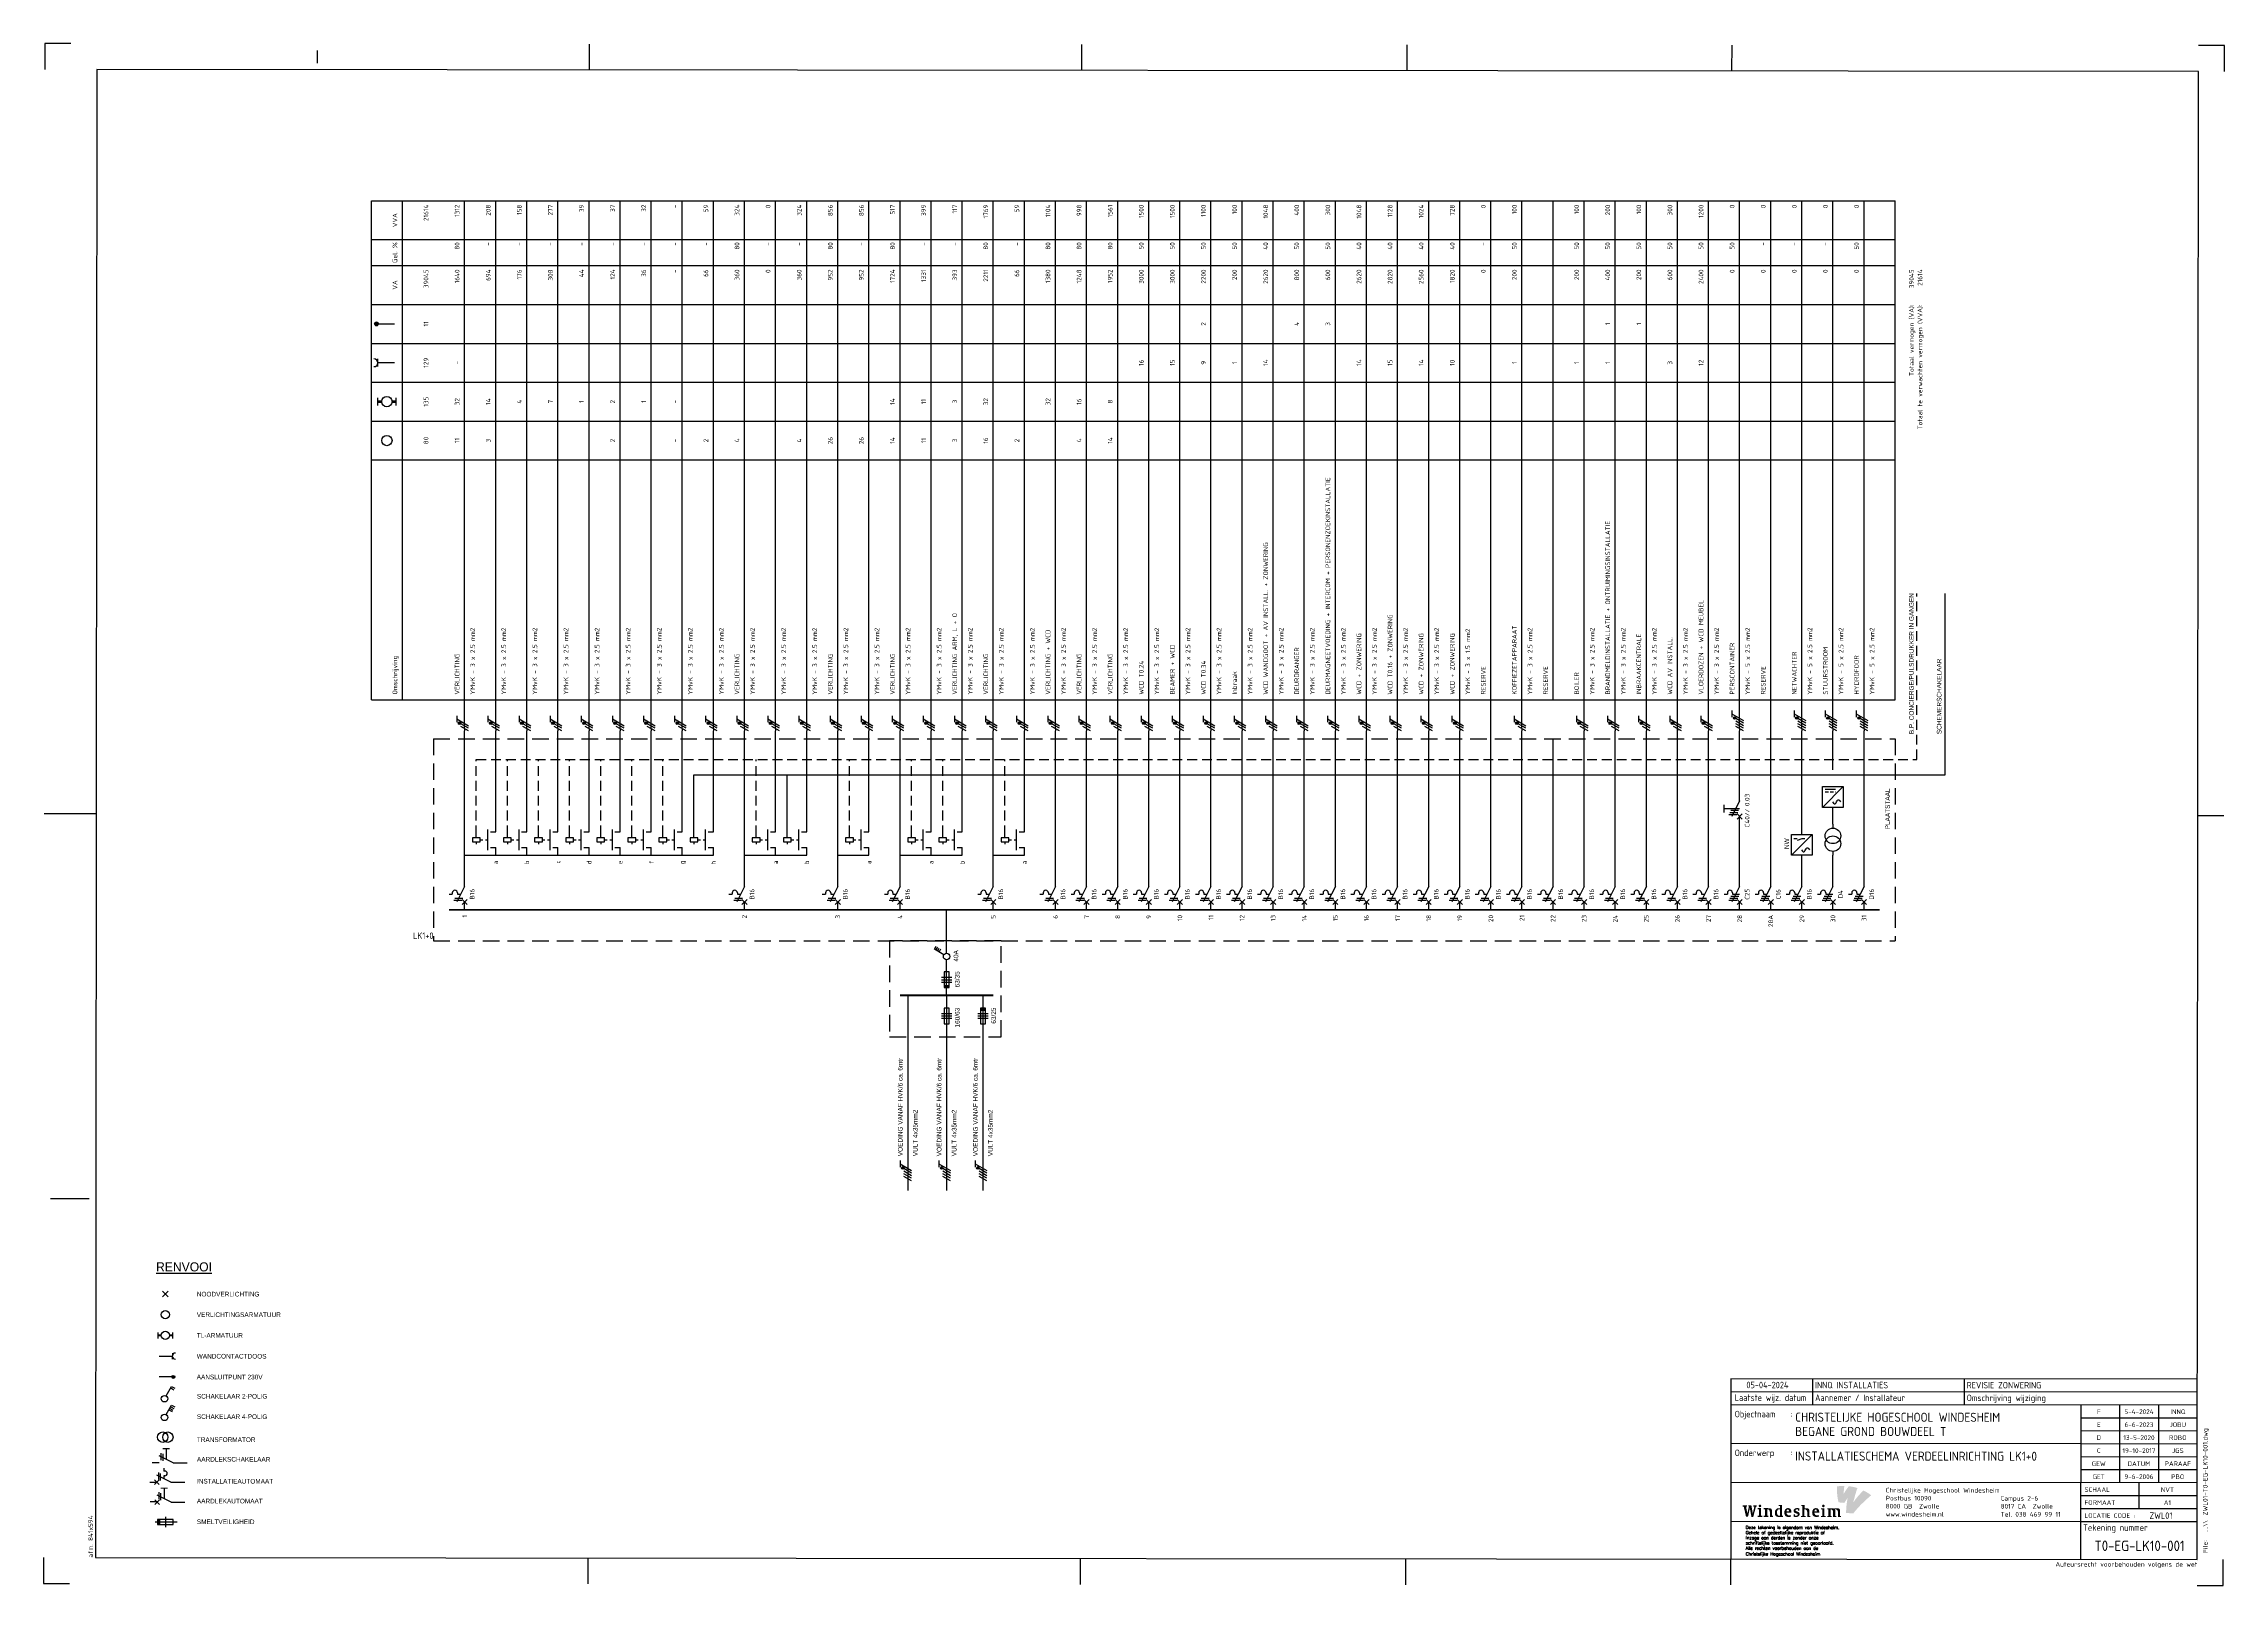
# Model space of a CAD drawing. Header units: millimetres. Extents: x 0 to 842, y -1 to 594.
import ezdxf
from ezdxf.enums import TextEntityAlignment as Align

# ---------------------------------------------------------------- set-up
doc = ezdxf.new("R2010")
doc.units = ezdxf.units.MM
for name, pattern in [('DASHED', [19.05, 12.7, -6.35]), ('HIDDEN', [9.525, 6.35, -3.175]), ('STABI11', [2, 1, -1])]:
    doc.linetypes.add(name, pattern=pattern)
doc.layers.get('0').update_dxf_attribs({"linetype": 'CONTINUOUS'})
for name, color, linetype in [('00att018', 1, 'CONTINUOUS'), ('00att025', 2, 'CONTINUOUS'), ('00att035', 3, 'CONTINUOUS'), ('00att050', 4, 'CONTINUOUS'), ('00kad018', 1, 'CONTINUOUS'), ('00kad025', 2, 'CONTINUOUS'), ('00kad070', 5, 'CONTINUOUS'), ('BL$2----_KADER', 7, 'CONTINUOUS'), ('BL$4----_STEMPEL', 7, 'CONTINUOUS'), ('EL$1----', 3, 'CONTINUOUS'), ('EL$1----__LK1+0', 3, 'CONTINUOUS'), ('LAAG_1', 160, 'CONTINUOUS')]:
    doc.layers.add(name, color=color, linetype=linetype)
doc.styles.add('BURO-018', font='BUROFONT', dxfattribs={"height": 1.8})
doc.styles.add('BURO-035', font='BUROFONT.shx', dxfattribs={"height": 3.5})
doc.styles.add('EDU', font='ROMANS.SHX', dxfattribs={"height": 2.5})
doc.styles.add('ISO', font='isocp.shx')
doc.styles.add('STABICAD-018', font='ISOCP.SHX', dxfattribs={"height": 1.8})

# ---------------------------------------------------------------- blocks, each defined once
blk = doc.blocks.new('RENV_DION')
at = {"layer": 'EL$1----', "linetype": 'Continuous'}
for p, q in [((485.12, 256.64), (487.32, 254.44)), ((487.32, 256.64), (485.12, 254.44)), ((483.5, 238.37), (483.5, 240.7)), ((488.94, 240.7), (488.94, 238.37)), ((483.89, 231.54), (488.94, 231.54)), ((488.94, 232.7), (488.94, 230.37)), ((489.33, 223.54), (483.89, 223.54)), ((486.57, 208.98), (488.69, 212.65)), ((487.64, 210.83), (488.85, 210.13)), ((487.99, 211.43), (489.2, 210.73)), ((488.34, 212.04), (489.55, 211.34)), ((488.69, 212.65), (489.9, 211.95)), ((484.62, 191.43), (484.62, 194.13)), ((485.3, 193.8), (485.3, 191.1)), ((486.65, 195.82), (486.65, 191.77)), ((488.36, 182.91), (482.96, 185.61)), ((483.63, 186.63), (483.63, 183.93)), ((489.35, 190.42), (483.95, 193.12)), ((484.31, 186.29), (484.31, 183.59)), ((485.66, 188.31), (485.66, 187.19)), ((486.11, 187.19), (485.66, 187.19)), ((486.11, 185.39), (485.66, 185.39)), ((485.66, 185.39), (485.66, 184.26)), ((480.26, 182.91), (482.96, 182.91)), ((482.06, 183.81), (483.86, 182.01)), ((483.86, 183.81), (482.06, 182.01)), ((488.54, 175.18), (483.14, 177.88)), ((485.84, 180.58), (485.84, 176.53)), ((488.36, 182.91), (493.76, 182.91)), ((484.04, 176.08), (482.24, 174.28)), ((482.24, 176.08), (484.04, 174.28)), ((489.31, 168.57), (483.31, 168.57)), ((483.31, 168.57), (483.31, 166.57)), ((486.31, 169.57), (486.31, 165.57)), ((489.31, 166.57), (489.31, 168.57)), ((482.39, 167.57), (490.81, 167.57)), ((483.31, 166.57), (489.31, 166.57))]:
    blk.add_line(p, q, dxfattribs=at)
at = {"layer": 'EL$1----', "color": 3, "linetype": 'Continuous'}
for p, q in [((486.57, 216.18), (488.69, 219.85)), ((488.34, 219.25), (489.55, 218.55)), ((488.69, 219.85), (489.9, 219.15))]:
    blk.add_line(p, q, dxfattribs=at)
at = {"layer": 'EL$1----'}
for p, q in [((483.86, 190.42), (481.16, 190.42)), ((489.35, 190.42), (494.66, 190.42)), ((483.9, 176.31), (483.9, 179.01)), ((484.49, 175.97), (484.49, 178.67)), ((483.14, 175.29), (480.44, 175.29)), ((488.54, 175.18), (493.85, 175.18))]:
    blk.add_line(p, q, dxfattribs=at)
at = {"layer": 'EL$1----', "linetype": 'Continuous'}
for points, const_width in [([(486.41, 255.54, 1), (486.02, 255.54, 1)], 0.389), ([(489.33, 223.83, 1), (489.33, 223.24, 1)], 0.583)]:
    blk.add_lwpolyline(points, format="xyb", close=True, dxfattribs=dict(at, const_width=const_width))
for points, const_width in [([(484.66, 239.54), (483.5, 239.54)], 0.778), ([(487.77, 239.54), (488.94, 239.54)], 0.778), ([(485.3, 195.82), (488, 195.82)], 0.45), ([(484.49, 180.58), (487.19, 180.58)], 0.45)]:
    blk.add_lwpolyline(points, dxfattribs=dict(at, const_width=const_width))
for centre, radius in [((486.22, 247.54), 1.56), ((486.22, 239.54), 1.56), ((489.33, 223.54), 0.583), ((485.24, 200.27), 2), ((485.95, 207.9), 1.25), ((487.24, 200.27), 2)]:
    blk.add_circle(centre, radius, dxfattribs=at)
at = {"layer": 'EL$1----', "color": 3, "linetype": 'Continuous'}
blk.add_circle((485.95, 215.1), 1.25, dxfattribs=at)
at = {"layer": 'EL$1----', "linetype": 'Continuous'}
for centre, radius, start, end in [((490.11, 231.54), 1.17, 90, 270), ((486.11, 186.29), 0.9, 270, 90)]:
    blk.add_arc(centre, radius, start, end, dxfattribs=at)
blk.add_solid([(483.31, 168.57), (484.31, 168.57), (483.31, 166.57), (484.31, 166.57)], dxfattribs=at)
at = {"layer": 'EL$1----', "color": 3, "style": 'BURO-035'}
blk.add_text('%%URENVOOI', height=3.5, dxfattribs=at).set_placement((482.63, 264.23))
at = {"layer": 'EL$1----', "color": 1, "style": 'BURO-018'}
for s, p in [('NOODVERLICHTING', (498.36, 255.47)), ('VERLICHTINGSARMATUUR', (498.36, 247.55)), ('TL-ARMATUUR', (498.36, 239.54)), ('WANDCONTACTDOOS', (498.36, 231.52)), ('AANSLUITPUNT 230V', (498.36, 223.5)), ('SCHAKELAAR 2-POLIG', (498.43, 216.06)), ('SCHAKELAAR 4-POLIG', (498.43, 208.21)), ('TRANSFORMATOR', (498.43, 199.33)), ('AARDLEKSCHAKELAAR', (498.49, 191.75)), ('INSTALLATIEAUTOMAAT', (498.49, 183.3)), ('AARDLEKAUTOMAAT', (498.47, 175.66)), ('SMELTVEILIGHEID', (498.47, 167.66))]:
    blk.add_text(s, height=1.8, dxfattribs=at).set_placement(p, align=Align.MIDDLE_LEFT)
blk = doc.blocks.new('a1-windesheim-hor')
at = {"layer": '00kad018', "color": 1}
for p, q in [((0, 594), (0, 584)), ((10, 594), (0, 594)), ((105, 591.5), (105, 586.5)), ((210, 594), (210, 584)), ((400, 594), (400, 584)), ((525.5, 594), (525.5, 584)), ((651, 584), (651, 594)), ((841, 594), (831, 594)), ((841, 584), (841, 594)), ((0, 297), (20, 297)), ((831, 297), (841, 297)), ((2.5, 148.5), (17.5, 148.5)), ((0, 10), (0, 0)), ((210, 10), (210, 0)), ((400, 10), (400, 0)), ((525.5, 10), (525.5, 0)), ((651, 0), (651, 10)), ((841, 0), (841, 10)), ((0, 0), (10, 0)), ((831, 0), (841, 0))]:
    blk.add_line(p, q, dxfattribs=at)
at = {"layer": '00kad070', "color": 5}
for p, q in [((831, 584), (20, 584)), ((20, 584), (20, 10)), ((831, 10), (831, 584)), ((20, 10), (831, 10))]:
    blk.add_line(p, q, dxfattribs=at)
at = {"layer": '00att018', "color": 1, "style": 'ISO'}
blk.add_text('afm. 841x594', height=1.8, rotation=90, dxfattribs=at).set_placement((19, 10))
blk.add_text('Auteursrecht voorbehouden volgens de wet', height=1.8, dxfattribs=at).set_placement((831.08, 7.2), align=Align.RIGHT)
blk = doc.blocks.new('AI9-BLK4')
at = {"layer": 'LAAG_1'}
h = blk.add_hatch(color=40, dxfattribs=at)
edge = h.paths.add_edge_path()
edge.add_spline(control_points=[(7.1, 7.2), (4.8, 4.7), (2.6, 2.6), (-0.7, -2.1), (0, 0.5), (1.3, 5.9), (2.6, 9), (0.7, 9.7), (-2.2, 10.3), (-4.1, 10.4), (-5.5, 8.8), (-7.5, 5.5), (-8.1, 4.4), (-8, 6.9), (-7.7, 9.3), (-7.6, 10.6), (-9.6, 10.7), (-11, 10.6), (-13.2, 10.3), (-13.3, 6), (-13.1, 2), (-12, -2), (-10.8, -2.1), (-7.6, -2.4), (-7.6, -2.4), (-7.1, -1.7), (-6.1, 0), (-5, 1.4), (-5.4, -0.9), (-5.9, -4.1), (-6.1, -7.2), (-6.1, -8.1), (-6.2, -9.1), (-6.2, -10.1), (-4.7, -10.2), (-1, -10.6), (-0.7, -10.6), (-0.7, -10.6), (-0.7, -10.6), (-0.7, -10.6), (-0.7, -10.6), (-0.7, -10.6), (-0.7, -10.6), (0.7, -8.8), (2.3, -7), (3.6, -5.5), (4.7, -4.4), (5.7, -3.3), (6.7, -2.4), (9.3, 0.1), (11.5, 2.1), (13.2, 3.5), (11, 5.1), (9.5, 6.1), (7.1, 7.2)], knot_values=[0, 0, 0, 0, 1, 1, 1, 2, 2, 2, 3, 3, 3, 4, 4, 4, 5, 5, 5, 6, 6, 6, 7, 7, 7, 8, 8, 8, 9, 9, 9, 10, 10, 10, 11, 11, 11, 12, 12, 12, 13, 13, 13, 14, 14, 14, 15, 15, 15, 16, 16, 16, 17, 17, 17, 18, 18, 18, 18], degree=3, periodic=0)
h = blk.add_hatch(color=154, dxfattribs=at)
edge = h.paths.add_edge_path()
edge.add_spline(control_points=[(-0.7, -10.6), (-0.7, -10.6), (-0.7, -10.6), (-0.7, -10.6), (-0.7, -10.6), (-0.7, -10.6), (-0.7, -10.6)], knot_values=[0, 0, 0, 0, 1, 1, 1, 2, 2, 2, 2], degree=3, periodic=0)
h = blk.add_hatch(color=154, dxfattribs=at)
edge = h.paths.add_edge_path()
edge.add_spline(control_points=[(-0.7, -10.6), (-0.7, -10.6), (-0.7, -10.6), (-0.7, -10.6), (-0.7, -10.6), (-0.7, -10.6), (-0.7, -10.6)], knot_values=[0, 0, 0, 0, 1, 1, 1, 2, 2, 2, 2], degree=3, periodic=0)
blk = doc.blocks.new('AI9-BLK3')
at = {"layer": 'LAAG_1'}
h = blk.add_hatch(color=154, dxfattribs=at)
edge = h.paths.add_edge_path()
edge.add_spline(control_points=[(-27.8, 3.2), (-27.8, 3.2), (-29.8, -4.7), (-29.8, -4.7), (-29.8, -4.7), (-31.2, -4.7), (-31.2, -4.7), (-31.2, -4.7), (-32.5, 1.8), (-32.5, 1.8), (-32.5, 1.8), (-33.9, -4.7), (-33.9, -4.7), (-33.9, -4.7), (-35.4, -4.7), (-35.4, -4.7), (-35.4, -4.7), (-37.2, 3.2), (-37.2, 3.2), (-37.2, 3.2), (-38, 3.2), (-38, 3.2), (-38, 3.2), (-38, 4.2), (-38, 4.2), (-38, 4.2), (-34.8, 4.2), (-34.8, 4.2), (-34.8, 4.2), (-34.8, 3.2), (-34.8, 3.2), (-34.8, 3.2), (-35.4, 3.2), (-35.4, 3.2), (-35.4, 3.2), (-34.4, -2.1), (-34.4, -2.1), (-34.4, -2.1), (-33.2, 3.3), (-33.2, 3.3), (-33.2, 3.3), (-33.7, 3.3), (-33.7, 3.3), (-33.7, 3.3), (-33.7, 4.2), (-33.7, 4.2), (-33.7, 4.2), (-31.3, 4.2), (-31.3, 4.2), (-31.3, 4.2), (-30.2, -2.1), (-30.2, -2.1), (-30.2, -2.1), (-29, 3.2), (-29, 3.2), (-29, 3.2), (-29.8, 3.2), (-29.8, 3.2), (-29.8, 3.2), (-29.8, 4.2), (-29.8, 4.2), (-29.8, 4.2), (-27.2, 4.2), (-27.2, 4.2), (-27.2, 4.2), (-27.2, 3.2), (-27.2, 3.2), (-27.2, 3.2), (-27.8, 3.2), (-27.8, 3.2)], knot_values=[0, 0, 0, 0, 1, 1, 1, 2, 2, 2, 3, 3, 3, 4, 4, 4, 5, 5, 5, 6, 6, 6, 7, 7, 7, 8, 8, 8, 9, 9, 9, 10, 10, 10, 11, 11, 11, 12, 12, 12, 13, 13, 13, 14, 14, 14, 15, 15, 15, 16, 16, 16, 17, 17, 17, 18, 18, 18, 19, 19, 19, 20, 20, 20, 21, 21, 21, 22, 22, 22, 23, 23, 23, 23], degree=3, periodic=0)
h = blk.add_hatch(color=154, dxfattribs=at)
edge = h.paths.add_edge_path()
edge.add_spline(control_points=[(-26.4, -4.7), (-26.4, -4.7), (-26.4, -3.9), (-26.4, -3.9), (-26.4, -3.9), (-25.5, -3.9), (-25.5, -3.9), (-25.5, -3.9), (-25.5, 1.2), (-25.5, 1.2), (-25.5, 1.2), (-26.4, 1.2), (-26.4, 1.2), (-26.4, 1.2), (-26.4, 2), (-26.4, 2), (-26.4, 2), (-23.8, 2), (-23.8, 2), (-23.8, 2), (-23.8, -3.9), (-23.8, -3.9), (-23.8, -3.9), (-22.9, -3.9), (-22.9, -3.9), (-22.9, -3.9), (-22.9, -4.7), (-22.9, -4.7), (-22.9, -4.7), (-26.4, -4.7), (-26.4, -4.7)], knot_values=[0, 0, 0, 0, 1, 1, 1, 2, 2, 2, 3, 3, 3, 4, 4, 4, 5, 5, 5, 6, 6, 6, 7, 7, 7, 8, 8, 8, 9, 9, 9, 10, 10, 10, 10], degree=3, periodic=0)
edge = h.paths.add_edge_path()
edge.add_spline(control_points=[(-24.7, 2.7), (-25.2, 2.7), (-25.7, 3.2), (-25.7, 3.7), (-25.7, 4.3), (-25.2, 4.8), (-24.7, 4.8), (-24.1, 4.8), (-23.6, 4.3), (-23.6, 3.7), (-23.6, 3.2), (-24.1, 2.7), (-24.7, 2.7)], knot_values=[0, 0, 0, 0, 1, 1, 1, 2, 2, 2, 3, 3, 3, 4, 4, 4, 4], degree=3, periodic=0)
h = blk.add_hatch(color=154, dxfattribs=at)
edge = h.paths.add_edge_path()
edge.add_spline(control_points=[(-17, -4.7), (-17, -4.7), (-17, -0.9), (-17, -0.9), (-17, -0.3), (-17.2, 0.2), (-17.5, 0.5), (-17.9, 0.9), (-18.3, 1.1), (-18.9, 1.1), (-19, 1.1), (-19, 1.1), (-19.1, 1.1), (-19.1, 1.1), (-19.1, -3.9), (-19.1, -3.9), (-19.1, -3.9), (-18.2, -3.9), (-18.2, -3.9), (-18.2, -3.9), (-18.2, -4.7), (-18.2, -4.7), (-18.2, -4.7), (-21.7, -4.7), (-21.7, -4.7), (-21.7, -4.7), (-21.7, -3.9), (-21.7, -3.9), (-21.7, -3.9), (-20.8, -3.9), (-20.8, -3.9), (-20.8, -3.9), (-20.8, 1.2), (-20.8, 1.2), (-20.8, 1.2), (-21.7, 1.2), (-21.7, 1.2), (-21.7, 1.2), (-21.7, 2), (-21.7, 2), (-21.7, 2), (-19.4, 2), (-19.4, 2), (-19.1, 2), (-18.9, 2), (-18.6, 2), (-17, 2), (-16.3, 1.9), (-15.9, 1.4), (-15.5, 1), (-15.3, 0.6), (-15.3, -0.2), (-15.3, -0.2), (-15.3, -3.9), (-15.3, -3.9), (-15.3, -3.9), (-14.5, -3.9), (-14.5, -3.9), (-14.5, -3.9), (-14.5, -4.7), (-14.5, -4.7), (-14.5, -4.7), (-17, -4.7), (-17, -4.7)], knot_values=[0, 0, 0, 0, 1, 1, 1, 2, 2, 2, 3, 3, 3, 4, 4, 4, 5, 5, 5, 6, 6, 6, 7, 7, 7, 8, 8, 8, 9, 9, 9, 10, 10, 10, 11, 11, 11, 12, 12, 12, 13, 13, 13, 14, 14, 14, 15, 15, 15, 16, 16, 16, 17, 17, 17, 18, 18, 18, 19, 19, 19, 20, 20, 20, 21, 21, 21, 21], degree=3, periodic=0)
h = blk.add_hatch(color=154, dxfattribs=at)
edge = h.paths.add_edge_path(flags=16)
edge.add_spline(control_points=[(-6.8, -4.7), (-6.8, -4.7), (-6.8, -3.9), (-6.8, -3.9), (-6.8, -3.9), (-7.6, -3.9), (-7.6, -3.9), (-7.6, -3.9), (-7.6, 4.5), (-7.6, 4.5), (-7.6, 4.5), (-10.2, 4.5), (-10.2, 4.5), (-10.2, 4.5), (-10.2, 3.6), (-10.2, 3.6), (-10.2, 3.6), (-9.3, 3.6), (-9.3, 3.6), (-9.3, 3.6), (-9.3, 2), (-9.3, 2), (-9.6, 2), (-9.8, 2), (-10.2, 2), (-11.9, 2), (-13.2, 0.7), (-13.2, -1.5), (-13.2, -3.8), (-12.3, -4.8), (-10.3, -4.8), (-9.9, -4.8), (-9.3, -4.7), (-9.1, -4.7), (-9.1, -4.7), (-6.8, -4.7), (-6.8, -4.7)], knot_values=[0, 0, 0, 0, 1, 1, 1, 2, 2, 2, 3, 3, 3, 4, 4, 4, 5, 5, 5, 6, 6, 6, 7, 7, 7, 8, 8, 8, 9, 9, 9, 10, 10, 10, 11, 11, 11, 12, 12, 12, 12], degree=3, periodic=0)
edge = h.paths.add_edge_path()
edge.add_spline(control_points=[(-9.3, -3.7), (-9.5, -3.8), (-9.6, -3.8), (-9.8, -3.8), (-10.8, -3.8), (-11.5, -3.1), (-11.5, -1.2), (-11.5, 0.4), (-10.9, 1.1), (-10, 1.1), (-9.7, 1.1), (-9.5, 1), (-9.3, 1), (-9.3, 1), (-9.3, -3.7), (-9.3, -3.7)], knot_values=[0, 0, 0, 0, 1, 1, 1, 2, 2, 2, 3, 3, 3, 4, 4, 4, 5, 5, 5, 5], degree=3, periodic=0)
h = blk.add_hatch(color=154, dxfattribs=at)
edge = h.paths.add_edge_path(flags=16)
edge.add_spline(control_points=[(-0.4, -1.4), (-0.4, 1), (-1.2, 2.1), (-3, 2.1), (-4.8, 2.1), (-5.9, 0.7), (-5.9, -1.4), (-5.9, -3.6), (-4.8, -4.8), (-2.7, -4.8), (-1.9, -4.8), (-1.2, -4.6), (-0.7, -4.4), (-0.7, -4.4), (-0.7, -3.5), (-0.7, -3.5), (-1.2, -3.6), (-1.6, -3.6), (-2, -3.6), (-3.4, -3.6), (-4.2, -2.5), (-4.2, -1.4), (-4.2, -1.4), (-0.4, -1.4), (-0.4, -1.4)], knot_values=[0, 0, 0, 0, 1, 1, 1, 2, 2, 2, 3, 3, 3, 4, 4, 4, 5, 5, 5, 6, 6, 6, 7, 7, 7, 8, 8, 8, 8], degree=3, periodic=0)
edge = h.paths.add_edge_path()
edge.add_spline(control_points=[(-2.2, -0.5), (-2.2, -0.5), (-4.2, -0.5), (-4.2, -0.5), (-4.2, 0.5), (-3.8, 1.1), (-3.2, 1.1), (-2.6, 1.1), (-2.2, 0.6), (-2.2, -0.5)], knot_values=[0, 0, 0, 0, 1, 1, 1, 2, 2, 2, 3, 3, 3, 3], degree=3, periodic=0)
h = blk.add_hatch(color=154, dxfattribs=at)
edge = h.paths.add_edge_path()
edge.add_spline(control_points=[(3.2, -4.8), (2.4, -4.8), (1.5, -4.6), (1.3, -4.5), (1.3, -4.5), (1.3, -2.7), (1.3, -2.7), (1.3, -2.7), (2.3, -2.7), (2.3, -2.7), (2.3, -2.7), (2.3, -3.6), (2.3, -3.6), (2.6, -3.7), (2.9, -3.8), (3.3, -3.8), (4.1, -3.8), (4.5, -3.5), (4.5, -3), (4.5, -2.5), (4.1, -2.3), (3.5, -2.1), (3.5, -2.1), (2.7, -1.8), (2.7, -1.8), (1.8, -1.5), (1.3, -1), (1.3, 0.1), (1.3, 1.2), (2.3, 2.1), (3.9, 2.1), (4.6, 2.1), (5.3, 2), (5.7, 1.9), (5.7, 1.9), (5.7, 0), (5.7, 0), (5.7, 0), (4.7, 0), (4.7, 0), (4.7, 0), (4.7, 1), (4.7, 1), (4.4, 1.1), (4.2, 1.1), (3.9, 1.1), (3.2, 1.1), (2.8, 0.8), (2.8, 0.4), (2.8, 0), (3, -0.2), (3.6, -0.4), (3.6, -0.4), (4.4, -0.7), (4.4, -0.7), (5.4, -1), (6, -1.6), (6, -2.6), (6, -4), (4.8, -4.8), (3.2, -4.8)], knot_values=[0, 0, 0, 0, 1, 1, 1, 2, 2, 2, 3, 3, 3, 4, 4, 4, 5, 5, 5, 6, 6, 6, 7, 7, 7, 8, 8, 8, 9, 9, 9, 10, 10, 10, 11, 11, 11, 12, 12, 12, 13, 13, 13, 14, 14, 14, 15, 15, 15, 16, 16, 16, 17, 17, 17, 18, 18, 18, 19, 19, 19, 20, 20, 20, 20], degree=3, periodic=0)
h = blk.add_hatch(color=154, dxfattribs=at)
edge = h.paths.add_edge_path()
edge.add_spline(control_points=[(11.8, -4.7), (11.8, -4.7), (11.8, -1), (11.8, -1), (11.8, -0.3), (11.7, 0.2), (11.3, 0.5), (10.9, 0.9), (10.5, 1.1), (10, 1.1), (9.9, 1.1), (9.8, 1.1), (9.7, 1.1), (9.7, 1.1), (9.7, -3.9), (9.7, -3.9), (9.7, -3.9), (10.6, -3.9), (10.6, -3.9), (10.6, -3.9), (10.6, -4.7), (10.6, -4.7), (10.6, -4.7), (7.1, -4.7), (7.1, -4.7), (7.1, -4.7), (7.1, -3.9), (7.1, -3.9), (7.1, -3.9), (8, -3.9), (8, -3.9), (8, -3.9), (8, 3.6), (8, 3.6), (8, 3.6), (7.2, 3.6), (7.2, 3.6), (7.2, 3.6), (7.2, 4.5), (7.2, 4.5), (7.2, 4.5), (9.7, 4.5), (9.7, 4.5), (9.7, 4.5), (9.7, 2), (9.7, 2), (9.9, 2), (10.2, 2), (10.5, 2), (11.9, 2), (12.5, 1.8), (13, 1.4), (13.4, 1), (13.5, 0.5), (13.5, -0.2), (13.5, -0.2), (13.5, -3.9), (13.5, -3.9), (13.5, -3.9), (14.3, -3.9), (14.3, -3.9), (14.3, -3.9), (14.3, -4.7), (14.3, -4.7), (14.3, -4.7), (11.8, -4.7), (11.8, -4.7)], knot_values=[0, 0, 0, 0, 1, 1, 1, 2, 2, 2, 3, 3, 3, 4, 4, 4, 5, 5, 5, 6, 6, 6, 7, 7, 7, 8, 8, 8, 9, 9, 9, 10, 10, 10, 11, 11, 11, 12, 12, 12, 13, 13, 13, 14, 14, 14, 15, 15, 15, 16, 16, 16, 17, 17, 17, 18, 18, 18, 19, 19, 19, 20, 20, 20, 21, 21, 21, 22, 22, 22, 22], degree=3, periodic=0)
h = blk.add_hatch(color=154, dxfattribs=at)
edge = h.paths.add_edge_path(flags=16)
edge.add_spline(control_points=[(21.1, -1.4), (21.1, 1), (20.4, 2.1), (18.5, 2.1), (16.7, 2.1), (15.6, 0.7), (15.6, -1.4), (15.6, -3.6), (16.8, -4.8), (18.9, -4.8), (19.6, -4.8), (20.3, -4.6), (20.8, -4.4), (20.8, -4.4), (20.8, -3.5), (20.8, -3.5), (20.4, -3.6), (19.9, -3.6), (19.5, -3.6), (18.1, -3.6), (17.3, -2.5), (17.3, -1.4), (17.3, -1.4), (21.1, -1.4), (21.1, -1.4)], knot_values=[0, 0, 0, 0, 1, 1, 1, 2, 2, 2, 3, 3, 3, 4, 4, 4, 5, 5, 5, 6, 6, 6, 7, 7, 7, 8, 8, 8, 8], degree=3, periodic=0)
edge = h.paths.add_edge_path()
edge.add_spline(control_points=[(19.3, -0.5), (19.3, -0.5), (17.3, -0.5), (17.3, -0.5), (17.3, 0.5), (17.8, 1.1), (18.4, 1.1), (18.9, 1.1), (19.3, 0.6), (19.3, -0.5)], knot_values=[0, 0, 0, 0, 1, 1, 1, 2, 2, 2, 3, 3, 3, 3], degree=3, periodic=0)
h = blk.add_hatch(color=154, dxfattribs=at)
edge = h.paths.add_edge_path()
edge.add_spline(control_points=[(22.5, -4.7), (22.5, -4.7), (22.5, -3.9), (22.5, -3.9), (22.5, -3.9), (23.4, -3.9), (23.4, -3.9), (23.4, -3.9), (23.4, 1.2), (23.4, 1.2), (23.4, 1.2), (22.5, 1.2), (22.5, 1.2), (22.5, 1.2), (22.5, 2), (22.5, 2), (22.5, 2), (25.1, 2), (25.1, 2), (25.1, 2), (25.1, -3.9), (25.1, -3.9), (25.1, -3.9), (26, -3.9), (26, -3.9), (26, -3.9), (26, -4.7), (26, -4.7), (26, -4.7), (22.5, -4.7), (22.5, -4.7)], knot_values=[0, 0, 0, 0, 1, 1, 1, 2, 2, 2, 3, 3, 3, 4, 4, 4, 5, 5, 5, 6, 6, 6, 7, 7, 7, 8, 8, 8, 9, 9, 9, 10, 10, 10, 10], degree=3, periodic=0)
edge = h.paths.add_edge_path()
edge.add_spline(control_points=[(24.2, 2.7), (23.6, 2.7), (23.2, 3.2), (23.2, 3.7), (23.2, 4.3), (23.6, 4.8), (24.2, 4.8), (24.8, 4.8), (25.3, 4.3), (25.3, 3.7), (25.3, 3.2), (24.8, 2.7), (24.2, 2.7)], knot_values=[0, 0, 0, 0, 1, 1, 1, 2, 2, 2, 3, 3, 3, 4, 4, 4, 4], degree=3, periodic=0)
h = blk.add_hatch(color=154, dxfattribs=at)
edge = h.paths.add_edge_path()
edge.add_spline(control_points=[(35.5, -4.7), (35.5, -4.7), (35.5, -0.9), (35.5, -0.9), (35.5, -0.3), (35.3, 0.2), (35, 0.5), (34.7, 0.9), (34.2, 1.1), (33.5, 1.1), (33.4, 1.1), (33.3, 1), (33.2, 1), (33.4, 0.8), (33.5, 0.3), (33.5, -0.1), (33.5, -0.1), (33.5, -3.9), (33.5, -3.9), (33.5, -3.9), (34.3, -3.9), (34.3, -3.9), (34.3, -3.9), (34.3, -4.7), (34.3, -4.7), (34.3, -4.7), (31.8, -4.7), (31.8, -4.7), (31.8, -4.7), (31.8, -0.9), (31.8, -0.9), (31.8, -0.2), (31.6, 0.2), (31.3, 0.5), (30.9, 0.9), (30.5, 1.1), (30, 1.1), (30, 1.1), (29.9, 1.1), (29.8, 1.1), (29.8, 1.1), (29.8, -3.9), (29.8, -3.9), (29.8, -3.9), (30.6, -3.9), (30.6, -3.9), (30.6, -3.9), (30.6, -4.7), (30.6, -4.7), (30.6, -4.7), (27.2, -4.7), (27.2, -4.7), (27.2, -4.7), (27.2, -3.9), (27.2, -3.9), (27.2, -3.9), (28.1, -3.9), (28.1, -3.9), (28.1, -3.9), (28.1, 1.2), (28.1, 1.2), (28.1, 1.2), (27.2, 1.2), (27.2, 1.2), (27.2, 1.2), (27.2, 2), (27.2, 2), (27.2, 2), (29.6, 2), (29.6, 2), (29.9, 2), (30.2, 2), (30.4, 2), (31.4, 2), (31.9, 1.9), (32.5, 1.7), (33, 1.9), (33.7, 2), (34.5, 2), (35.6, 2), (36.3, 1.8), (36.7, 1.4), (37.1, 1), (37.2, 0.5), (37.2, -0.1), (37.2, -0.1), (37.2, -3.9), (37.2, -3.9), (37.2, -3.9), (38, -3.9), (38, -3.9), (38, -3.9), (38, -4.7), (38, -4.7), (38, -4.7), (35.5, -4.7), (35.5, -4.7)], knot_values=[0, 0, 0, 0, 1, 1, 1, 2, 2, 2, 3, 3, 3, 4, 4, 4, 5, 5, 5, 6, 6, 6, 7, 7, 7, 8, 8, 8, 9, 9, 9, 10, 10, 10, 11, 11, 11, 12, 12, 12, 13, 13, 13, 14, 14, 14, 15, 15, 15, 16, 16, 16, 17, 17, 17, 18, 18, 18, 19, 19, 19, 20, 20, 20, 21, 21, 21, 22, 22, 22, 23, 23, 23, 24, 24, 24, 25, 25, 25, 26, 26, 26, 27, 27, 27, 28, 28, 28, 29, 29, 29, 30, 30, 30, 31, 31, 31, 32, 32, 32, 32], degree=3, periodic=0)
blk = doc.blocks.new('CHW_ONDERHOEK')
at = {"layer": '00kad025', "color": 2}
for p, q in [((-190, 79.5), (-190, 69.5)), ((-10, 79.5), (-190, 79.5)), ((-158.5, 79.5), (-158.5, 69.5)), ((-100, 79.5), (-100, 69.5)), ((-10, 74.5), (-190, 74.5)), ((-40, 69.5), (-40, 39.5)), ((-25, 69.5), (-25, 39.5)), ((-10, 64.5), (-55, 64.5)), ((-10, 59.5), (-55, 59.5)), ((-10, 54.5), (-55, 54.5)), ((-10, 49.5), (-55, 49.5)), ((-32.5, 39.5), (-32.5, 34.5)), ((-32.5, 34.5), (-32.5, 29.5))]:
    blk.add_line(p, q, dxfattribs=at)
at = {"layer": '00kad070', "color": 5}
for p, q in [((-10, 69.5), (-190, 69.5)), ((-190, 69.5), (-190, 10)), ((-55, 69.5), (-55, 10)), ((-55, 54.5), (-190, 54.5)), ((-10, 44.5), (-55, 44.5)), ((-10, 39.5), (-190, 39.5)), ((-10, 34.5), (-55, 34.5)), ((-10, 29.5), (-55, 29.5)), ((-55, 24.5), (-190, 24.5)), ((-10, 24.5), (-55, 24.5))]:
    blk.add_line(p, q, dxfattribs=at)
at = {"color": 7, "xscale": 0.5, "yscale": 0.5, "zscale": 0.5}
for name, p in [('AI9-BLK4', (-142.4, 32.89)), ('AI9-BLK3', (-166.39, 28.63))]:
    blk.add_blockref(name, p, dxfattribs=at)
at = {"color": 1, "style": 'ISO'}
for s, p in [('Christelijke Hogeschool Windesheim', (-130.19, 35.71)), ('Postbus 10090', (-130.19, 32.63)), ('Campus 2-6', (-85.85, 32.63)), ('www.windesheim.nl', (-130.19, 26.45)), ('8000 GB  Zwolle', (-130.19, 29.54)), ('Tel. 038 469 99 11', (-85.85, 26.45)), ('8017 CA  Zwolle', (-85.85, 29.54))]:
    blk.add_text(s, height=1.8, dxfattribs=at).set_placement(p)
at = {"layer": '00att018', "color": 1, "style": 'ISO'}
for s, p in [('GEW', (-48, 46)), ('GET', (-48, 41)), ('DATUM', (-32.5, 46)), ('PARAAF', (-17.5, 46))]:
    blk.add_text(s, height=1.8, dxfattribs=at).set_placement(p, align=Align.CENTER)
for s, p in [('SCHAAL', (-53.5, 36)), ('FORMAAT', (-53.5, 31))]:
    blk.add_text(s, height=1.8, dxfattribs=at).set_placement(p)
at = {"layer": '00att018', "color": 1, "linetype": 'Continuous', "style": 'EDU'}
for s, p in [('Gehele of gedeeltelijke reproduktie of', (-184.2, 19.6)), ('inzage aan derden is zonder onze', (-184.2, 17.6)), ('schriftelijke toestemming niet geoorloofd.', (-184.2, 15.6)), ('Deze tekening is eigendom van Windesheim.', (-184.2, 21.6)), ('Alle rechten voorbehouden aan de', (-184.2, 13.6)), ('Christelijke Hogeschool Windesheim', (-184.2, 11.38))]:
    blk.add_text(s, height=1.2, dxfattribs=at).set_placement(p)
at = {"layer": '00att018', "color": 1, "style": 'ISO', "width": 0.9}
blk.add_text('....\\\\', height=1.8, rotation=90, dxfattribs=at).set_placement((-6, 20.5))
at = {"layer": '00att018', "color": 1, "style": 'ISO'}
blk.add_text('File:', height=1.8, rotation=90, dxfattribs=at).set_placement((-6, 12.5))
for tag, p in [('WZ_CODED', (-48, 66.07)), ('WZ_DATUMD', (-32.5, 66.07)), ('WZ_WZGOEDD', (-17.5, 66.07)), ('WZ_CODEC', (-48, 61.07)), ('WZ_DATUMC', (-32.5, 61.07)), ('WZ_WZGOEDC', (-17.5, 61.07)), ('WZ_CODEA', (-48, 51.07)), ('WZ_CODEB', (-48, 56.07)), ('WZ_DATUMA', (-32.5, 51.07)), ('WZ_DATUMB', (-32.5, 56.07)), ('WZ_WZGOEDA', (-17.5, 51.07)), ('WZ_WZGOEDB', (-17.5, 56.07)), ('TKDATCREAT', (-32.5, 41)), ('TKINIT', (-17.5, 41)), ('TKSCHAAL', (-21.5, 36)), ('TKFORMAAT', (-21.5, 31))]:
    blk.add_attdef(tag, text='', height=1.8, dxfattribs=at).set_placement(p, align=Align.CENTER)
blk.add_attdef('DWGNAME', (-6, 26.93), '', height=1.8, rotation=90, dxfattribs=at)
at = {"layer": '00att025', "color": 2, "style": 'ISO'}
for s, p in [('Objectnaam', (-188.5, 64.67)), ('Onderwerp', (-188.5, 49.72)), ('Tekening nummer', (-54, 21))]:
    blk.add_text(s, height=2.5, dxfattribs=at).set_placement(p)
at = {"layer": '00att025', "style": 'ISO'}
for p in [(-167.02, 64.67), (-167.02, 49.78)]:
    blk.add_text(':', height=2.5, dxfattribs=at).set_placement(p)
at = {"layer": '00att025', "color": 1, "style": 'ISO'}
blk.add_text('LOCATIE CODE :', height=1.8, dxfattribs=at).set_placement((-53.5, 26))
at = {"layer": '00att025', "color": 2, "style": 'ISO'}
for tag, p in [('WZ_DATUM', (-184, 75.9)), ('WZ_AANNEMER_INSTALATEUR', (-157.5, 75.9)), ('WZ_OMSCHR', (-99, 75.9))]:
    blk.add_attdef(tag, p, '', height=2.5, dxfattribs=at)
at = {"layer": '00att025', "color": 3, "style": 'ISO'}
blk.add_attdef('TKVRIJ2', text='', height=2.5, dxfattribs=at).set_placement((-24, 25.62), align=Align.CENTER)
at = {"layer": '00att035', "color": 3, "style": 'ISO'}
for s, p in [('Laatste wijz. datum', (-188.5, 71)), ('Aannemer / Installateur', (-157.5, 71)), ('Omschrijving wijziging', (-99, 71))]:
    blk.add_text(s, height=2.5, dxfattribs=at).set_placement(p)
for tag, p in [('TK1OMSCHR', (-165.14, 57.5)), ('PROMSCHR', (-165.14, 63)), ('TK2OMSCHR', (-165.14, 48)), ('TKVRIJ1', (-165.14, 42.5))]:
    blk.add_attdef(tag, p, '', height=3.5, dxfattribs=at)
at = {"layer": '00att050', "color": 4, "style": 'ISO'}
blk.add_attdef('TKFASE', text='', height=5, dxfattribs=at).set_placement((-14.5, 82), align=Align.RIGHT)
blk.add_attdef('TKTEKNR', text='', height=5, dxfattribs=at).set_placement((-32.25, 13.23), align=Align.CENTER)
blk = doc.blocks.new('P-N-PE_3')
at = {"color": 0, "linetype": 'Continuous'}
for p, q in [((-3, 5.85), (-3, 3.35)), ((-3, 4.6), (1.5, 2)), ((1.5, 1), (-1.5, 2.73)), ((1.5, 0), (-1.5, 1.73)), ((0, 0.87), (0, 6.17)), ((0, 0.87), (0, 0))]:
    blk.add_line(p, q, dxfattribs=at)
at = {"color": 0, "linetype": 'Continuous', "const_width": 0.5}
blk.add_lwpolyline([(-1.68, 2.98, 1), (-2.18, 2.98, 1)], format="xyb", close=True, dxfattribs=at)
at = {"color": 0, "linetype": 'Continuous'}
blk.add_circle((-1.93, 2.98), 0.5, dxfattribs=at)
blk = doc.blocks.new('B3')
at = {"color": 0, "linetype": 'Continuous'}
for p, q in [((0, 9), (0, 21)), ((0, 9), (-3, 3)), ((-6, 6), (-4.75, 6)), ((-4.75, 6.5), (-4.75, 6)), ((-4.125, 3.75), (-1.125, 3.75)), ((-3.75, 4.5), (-0.75, 4.5)), ((-2.75, 6.5), (-2.75, 6)), ((-2.75, 6), (-1.5, 6)), ((-1, 4), (1, 2)), ((-1, 2), (1, 4)), ((0, 0), (0, 3))]:
    blk.add_line(p, q, dxfattribs=at)
blk.add_arc((-3.75, 6.5), 1, 0, 180, dxfattribs=at)
at = {"color": 1, "style": 'BURO-018'}
blk.add_attdef('FREEFIELD1', (-3, 12), '', height=1.8, rotation=90, dxfattribs=at)
at = {"color": 1, "linetype": 'Continuous', "style": 'BURO-018'}
blk.add_attdef('AUTOMATICFUSE', text='', height=1.8, rotation=90, dxfattribs=at).set_placement((2, 6), align=Align.TOP_CENTER)
blk = doc.blocks.new('m1')
at = {"color": 0, "linetype": 'Continuous'}
blk.add_line((0, 21), (0, 33), dxfattribs=at)
blk = doc.blocks.new('b1s')
at = {"color": 0, "linetype": 'Continuous'}
blk.add_line((0, 33), (0, 54), dxfattribs=at)
blk = doc.blocks.new('m1s')
at = {"color": 0, "linetype": 'Continuous'}
blk.add_line((0, 54), (0, 66), dxfattribs=at)
blk = doc.blocks.new('M2')
at = {"color": 0, "linetype": 'Continuous'}
for p, q in [((-3, 2), (-3, 10)), ((-2, 9), (0, 9)), ((0, 9), (0, 12)), ((-6, 6.75), (-9, 6.75)), ((-9, 6.75), (-9, 5.25)), ((-9, 5.25), (-6, 5.25)), ((-7.5, 6.75), (-7.5, 7.75)), ((-7.5, 5.25), (-7.5, 4.25)), ((-6, 5.25), (-6, 6.75)), ((-6, 6.25), (-6, 6.25)), ((-2, 3), (0, 3)), ((0, 0), (0, 3))]:
    blk.add_line(p, q, dxfattribs=at)
at = {"color": 0, "linetype": 'STABI11'}
blk.add_line((-6, 6), (-3, 6), dxfattribs=at)
at = {"color": 1, "linetype": 'Continuous', "style": 'BURO-018'}
blk.add_attdef('FREEFIELD1', (-6, 9), '', height=1.8, rotation=90, dxfattribs=at)
blk.add_attdef('MAGNETICSWITCH', text='', height=1.8, rotation=90, dxfattribs=at).set_placement((0, 6), align=Align.TOP_CENTER)
blk = doc.blocks.new('P-N-PE_5')
at = {"color": 0, "linetype": 'Continuous'}
for p, q in [((-3, 7.85), (-3, 5.35)), ((-3, 6.6), (1.5, 4)), ((1.5, 3), (-1.5, 4.73)), ((1.5, 2), (-1.5, 3.73)), ((1.5, 1), (-1.5, 2.73)), ((1.5, 0), (-1.5, 1.73)), ((0, 0.87), (0, 8.28)), ((0, 0.87), (0, 0))]:
    blk.add_line(p, q, dxfattribs=at)
at = {"color": 0, "linetype": 'Continuous', "const_width": 0.5}
blk.add_lwpolyline([(-1.68, 4.98, 1), (-2.18, 4.98, 1)], format="xyb", close=True, dxfattribs=at)
at = {"color": 0, "linetype": 'Continuous'}
blk.add_circle((-1.93, 4.98), 0.5, dxfattribs=at)
blk = doc.blocks.new('B5')
at = {"color": 0, "linetype": 'Continuous'}
for p, q in [((0, 9), (0, 21)), ((0, 9), (-3, 3)), ((-6, 6), (-4.75, 6)), ((-4.75, 6.5), (-4.75, 6)), ((-4.125, 3.75), (-1.125, 3.75)), ((-3.75, 4.5), (-0.75, 4.5)), ((-3.375, 5.25), (-0.375, 5.25)), ((-2.75, 6.5), (-2.75, 6)), ((-2.75, 6), (0, 6)), ((-1, 2), (1, 4)), ((-1, 4), (1, 2)), ((0, 0), (0, 3))]:
    blk.add_line(p, q, dxfattribs=at)
blk.add_arc((-3.75, 6.5), 1, 0, 180, dxfattribs=at)
at = {"color": 1, "style": 'BURO-018'}
blk.add_attdef('FREEFIELD1', (-3, 12), '', height=1.8, rotation=90, dxfattribs=at)
at = {"color": 1, "linetype": 'Continuous', "style": 'BURO-018'}
blk.add_attdef('AUTOMATICFUSE', text='', height=1.8, rotation=90, dxfattribs=at).set_placement((2, 6), align=Align.TOP_CENTER)
blk = doc.blocks.new('B9S')
at = {"color": 0, "linetype": 'Continuous'}
for p, q in [((0, 9), (0, 21)), ((0, 9), (-3, 3)), ((-6, 6), (0, 6)), ((-4.12, 3.75), (-1.12, 3.75)), ((-3.75, 4.5), (-0.75, 4.5)), ((-0.38, 5.25), (-3.38, 5.25)), ((-1, 2), (1, 4)), ((-1, 4), (1, 2)), ((0, 0), (0, 3))]:
    blk.add_line(p, q, dxfattribs=at)
at = {"color": 0, "linetype": 'Continuous', "const_width": 0.5}
blk.add_lwpolyline([(-6, 4.5), (-6, 7.5)], dxfattribs=at)
at = {"color": 1, "linetype": 'Continuous', "style": 'BURO-018'}
blk.add_attdef('EARTHLEAKAGECIRCUITBREAKER', text='', height=1.8, rotation=90, dxfattribs=at).set_placement((2, 6.9), align=Align.TOP_LEFT)
at = {"color": 1, "style": 'BURO-018'}
blk.add_attdef('FREEFIELD1', (-3, 12), '', height=1.8, rotation=90, dxfattribs=at)
at = {"color": 1, "linetype": 'Continuous', "style": 'BURO-018'}
blk.add_attdef('OPERATINGCURRENT', text='', height=1.8, rotation=90, dxfattribs=at).set_placement((2, 6.2), align=Align.TOP_RIGHT)
blk = doc.blocks.new('B4')
at = {"color": 0, "linetype": 'Continuous'}
for p, q in [((0, 9), (0, 21)), ((0, 9), (-3, 3)), ((-6, 6), (-4.75, 6)), ((-4.75, 6.5), (-4.75, 6)), ((-4.125, 3.75), (-1.125, 3.75)), ((-3.75, 4.5), (-0.75, 4.5)), ((-3.375, 5.25), (-0.375, 5.25)), ((-2.75, 6.5), (-2.75, 6)), ((-2.75, 6), (-1.5, 6)), ((-1, 2), (1, 4)), ((-1, 4), (1, 2)), ((0, 0), (0, 3))]:
    blk.add_line(p, q, dxfattribs=at)
blk.add_arc((-3.75, 6.5), 1, 0, 180, dxfattribs=at)
at = {"color": 1, "style": 'BURO-018'}
blk.add_attdef('FREEFIELD1', (-3, 12), '', height=1.8, rotation=90, dxfattribs=at)
at = {"color": 1, "linetype": 'Continuous', "style": 'BURO-018'}
blk.add_attdef('AUTOMATICFUSE', text='', height=1.8, rotation=90, dxfattribs=at).set_placement((2, 6), align=Align.TOP_CENTER)
blk = doc.blocks.new('M13')
at = {"color": 0, "linetype": 'Continuous'}
for p, q in [((0, 12), (0, 10.5)), ((0, 1.5), (0, 0))]:
    blk.add_line(p, q, dxfattribs=at)
for centre in [(0, 7.5), (0, 4.5)]:
    blk.add_circle(centre, 3, dxfattribs=at)
at = {"color": 1, "linetype": 'Continuous', "style": 'BURO-018'}
blk.add_attdef('FREEFIELD1', (6, 3), '', height=1.8, rotation=90, dxfattribs=at)
blk = doc.blocks.new('COLUMN_POWERTYPE_3')
at = {"color": 0, "linetype": 'Continuous'}
blk.add_circle((0, 0), 2, dxfattribs=at)
blk = doc.blocks.new('COLUMN_POWERTYPE_5')
at = {"color": 0, "linetype": 'Continuous'}
for p, q in [((-3.5, -1.5), (-3.5, 1.5)), ((3.5, 1.5), (3.5, -1.5))]:
    blk.add_line(p, q, dxfattribs=at)
at = {"color": 0, "linetype": 'Continuous', "const_width": 1}
for points in [[(-2, 0), (-3.5, 0)], [(2, 0), (3.5, 0)]]:
    blk.add_lwpolyline(points, dxfattribs=at)
at = {"color": 0, "linetype": 'Continuous'}
blk.add_circle((0, 0), 2, dxfattribs=at)
blk = doc.blocks.new('COLUMN_POWERTYPE_6')
at = {"color": 0, "linetype": 'Continuous'}
for p, q in [((-3.5, -1.5), (-3.5, 1.5)), ((3, 0), (-3.5, 0))]:
    blk.add_line(p, q, dxfattribs=at)
blk.add_arc((-5, 0), 1.5, 270, 90, dxfattribs=at)
blk = doc.blocks.new('COLUMN_POWERTYPE_8')
at = {"color": 0, "linetype": 'Continuous'}
blk.add_line((-4, 0), (3, 0), dxfattribs=at)
at = {"color": 0, "linetype": 'Continuous', "const_width": 0.75}
blk.add_lwpolyline([(-4, -0.375, 1), (-4, 0.375, 1)], format="xyb", close=True, dxfattribs=at)
at = {"color": 0, "linetype": 'Continuous'}
blk.add_circle((-4, 0), 0.75, dxfattribs=at)
blk = doc.blocks.new('020209')
at = {"color": 0, "linetype": 'Continuous'}
blk.add_lwpolyline([(-3, 0), (-2.3, 1.1), (-1.7, 1.5), (-1.2, 1.5), (-0.8, 1.2), (-0.4, 0.7), (0, 0), (0.4, -0.7), (0.8, -1.2), (1.2, -1.5), (1.7, -1.5), (2.3, -1.1), (3, 0)], dxfattribs=at)
blk = doc.blocks.new('HL3')
at = {"color": 0, "linetype": 'Continuous'}
for p, q in [((-3, 6.98), (-3, 4.48)), ((-3, 5.73), (1.5, 3.13)), ((1.5, 2.13), (-1.5, 3.87)), ((1.5, 1.13), (-1.5, 2.87)), ((1.5, 0.13), (-1.5, 1.87)), ((1.5, -0.87), (-1.5, 0.87))]:
    blk.add_line(p, q, dxfattribs=at)
at = {"color": 0, "linetype": 'Continuous', "const_width": 0.5}
blk.add_lwpolyline([(-1.68, 4.12, 1), (-2.18, 4.12, 1)], format="xyb", close=True, dxfattribs=at)
at = {"color": 0, "linetype": 'Continuous'}
blk.add_circle((-1.93, 4.12), 0.5, dxfattribs=at)
blk = doc.blocks.new('1114A3A')
at = {"color": 0, "linetype": 'Continuous'}
for p, q in [((0.62, 1.08), (2.74, 4.75)), ((1.69, 2.93), (2.9, 2.23)), ((2.04, 3.54), (3.25, 2.84)), ((2.39, 4.14), (3.6, 3.44)), ((2.74, 4.75), (3.95, 4.05))]:
    blk.add_line(p, q, dxfattribs=at)
blk.add_circle((0, 0), 1.25, dxfattribs=at)
at = {"color": 0, "linetype": 'Continuous', "style": 'BURO-018', "flags": 1}
for tag, p in [('E_ID', (0, 0.08)), ('E_MATCODE', (0, -4.92))]:
    blk.add_attdef(tag, p, '', height=1.8, dxfattribs=at)
at = {"color": 0, "linetype": 'Continuous', "style": 'BURO-018'}
blk.add_attdef('E_IGS', text='', height=1.8, dxfattribs=at).set_placement((3, 0.08), align=Align.MIDDLE_LEFT)
blk = doc.blocks.new('072102B')
at = {"color": 0, "linetype": 'Continuous'}
for p, q in [((1, 0), (-1, 0)), ((-1, 0), (-1, -6)), ((1, -6), (1, 0)), ((-1, -6), (1, -6))]:
    blk.add_line(p, q, dxfattribs=at)
blk.add_solid([(1, -5), (1, -6), (-1, -5), (-1, -6)], dxfattribs=at)
at = {"color": 0, "linetype": 'Continuous', "style": 'BURO-018', "flags": 1}
for tag, p in [('E_ID', (0, 0)), ('E_MATCODE', (0, -5))]:
    blk.add_attdef(tag, p, '', height=1.8, dxfattribs=at)
at = {"color": 0, "linetype": 'Continuous', "style": 'BURO-018'}
blk.add_attdef('E_KODE', text='', height=1.8, dxfattribs=at).set_placement((-3, -3), align=Align.MIDDLE_RIGHT)
blk = doc.blocks.new('0721013F')
at = {"color": 0, "linetype": 'Continuous'}
for p, q in [((-2, -2), (2, -2)), ((-2, -3), (2, -3)), ((2, -4), (-2, -4))]:
    blk.add_line(p, q, dxfattribs=at)
blk = doc.blocks.new('072101A')
at = {"color": 0, "linetype": 'Continuous'}
for p, q in [((1, 0), (-1, 0)), ((-1, 0), (-1, -6)), ((1, -6), (1, 0)), ((-1, -6), (1, -6))]:
    blk.add_line(p, q, dxfattribs=at)
at = {"color": 0, "linetype": 'Continuous', "style": 'BURO-018', "flags": 1}
for tag, p in [('E_ID', (0, 0)), ('E_MATCODE', (0, -5))]:
    blk.add_attdef(tag, p, '', height=1.8, dxfattribs=at)
at = {"color": 0, "linetype": 'Continuous', "style": 'BURO-018'}
blk.add_attdef('E_KODE', text='', height=1.8, dxfattribs=at).set_placement((-3, -3), align=Align.MIDDLE_RIGHT)

msp = doc.modelspace()

# ---------------------------------------------------------------- linework, layer by layer
at = {"layer": 'EL$1----', "linetype": 'DASHED', "ltscale": 0.3}
for p, q in [((722.81, 317.89), (722.81, 381.89)), ((166.96, 288.64), (166.96, 317.89)), ((166.96, 317.89), (722.81, 317.89)), ((178.96, 288.64), (178.96, 317.89)), ((190.96, 288.64), (190.96, 317.89)), ((202.96, 288.64), (202.96, 317.89)), ((214.96, 288.64), (214.96, 317.89)), ((226.96, 288.64), (226.96, 317.89)), ((238.96, 288.64), (238.96, 317.89)), ((274.96, 288.64), (274.96, 317.89)), ((310.96, 288.64), (310.96, 317.89)), ((334.96, 288.64), (334.96, 317.89)), ((346.96, 288.64), (346.96, 317.89)), ((370.96, 288.64), (370.96, 317.89))]:
    msp.add_line(p, q, dxfattribs=at)
at = {"layer": 'EL$1----'}
for p, q in [((733.81, 311.89), (733.81, 381.89)), ((250.96, 288.64), (250.96, 311.89)), ((250.96, 311.89), (733.81, 311.89)), ((286.96, 288.64), (286.96, 311.89)), ((678.46, 288.89), (678.46, 305.89)), ((686.46, 299.39), (694.46, 307.39)), ((687.46, 306.39), (691.46, 306.39)), ((690.46, 292.89), (690.46, 299.39)), ((666.46, 288.89), (666.46, 292.89)), ((674.46, 280.89), (682.46, 288.89)), ((348.46, 226.89), (348.46, 240.64))]:
    msp.add_line(p, q, dxfattribs=at)
at = {"layer": 'EL$1----', "linetype": 'HIDDEN', "ltscale": 0.2}
msp.add_line((687.46, 305.39), (691.46, 305.39), dxfattribs=at)
at = {"layer": 'EL$1----', "linetype": 'Continuous'}
for p, q in [((676.6, 287.27), (675.4, 287.27)), ((678.4, 287.27), (676.6, 286.67)), ((679.6, 287.27), (678.4, 287.27))]:
    msp.add_line(p, q, dxfattribs=at)
at = {"layer": 'EL$1----', "ltscale": 0.2}
for p, q in [((348.46, 243.14), (348.46, 259.89)), ((333.46, 226.89), (333.46, 151.6)), ((348.46, 226.89), (348.46, 151.6)), ((362.46, 226.89), (362.46, 151.6))]:
    msp.add_line(p, q, dxfattribs=at)
at = {"layer": 'EL$1----'}
for points in [[(686.46, 299.39), (686.46, 307.39), (694.46, 307.39), (694.46, 299.39)], [(674.46, 280.89), (674.46, 288.89), (682.46, 288.89), (682.46, 280.89)]]:
    msp.add_lwpolyline(points, close=True, dxfattribs=at)
at = {"layer": 'EL$1----', "color": 1, "linetype": 'HIDDEN'}
msp.add_lwpolyline([(326.46, 247.89), (326.46, 210.89), (369.46, 210.89), (369.46, 247.89)], close=True, dxfattribs=at)
at = {"layer": 'EL$1----', "ltscale": 0.2, "const_width": 0.7}
for points in [[(342.46, 226.89), (330.46, 226.89)], [(354.46, 226.89), (342.46, 226.89)], [(366.46, 226.89), (354.46, 226.89)]]:
    msp.add_lwpolyline(points, dxfattribs=at)
at = {"layer": 'EL$1----__LK1+0', "color": 1}
for p, q in [((126.46, 533.39), (714.46, 533.39)), ((126.46, 340.89), (126.46, 533.39)), ((138.46, 340.89), (138.46, 533.39)), ((714.46, 340.89), (714.46, 533.39)), ((126.46, 518.39), (714.46, 518.39)), ((126.46, 508.39), (714.46, 508.39)), ((126.46, 493.39), (714.46, 493.39)), ((126.46, 478.39), (714.46, 478.39)), ((126.46, 463.39), (714.46, 463.39)), ((126.46, 448.39), (714.46, 448.39)), ((126.46, 433.39), (714.46, 433.39)), ((126.46, 340.89), (714.46, 340.89))]:
    msp.add_line(p, q, dxfattribs=at)
at = {"layer": 'EL$1----__LK1+0'}
for p, q in [((162.46, 340.89), (162.46, 533.39)), ((174.46, 340.89), (174.46, 533.39)), ((186.46, 340.89), (186.46, 533.39)), ((198.46, 340.89), (198.46, 533.39)), ((210.46, 340.89), (210.46, 533.39)), ((222.46, 340.89), (222.46, 533.39)), ((234.46, 340.89), (234.46, 533.39)), ((246.46, 340.89), (246.46, 533.39)), ((258.46, 340.89), (258.46, 533.39)), ((270.46, 340.89), (270.46, 533.39)), ((282.46, 340.89), (282.46, 533.39)), ((294.46, 340.89), (294.46, 533.39)), ((306.46, 340.89), (306.46, 533.39)), ((318.46, 340.89), (318.46, 533.39)), ((330.46, 340.89), (330.46, 533.39)), ((342.46, 340.89), (342.46, 533.39)), ((354.46, 340.89), (354.46, 533.39)), ((366.46, 340.89), (366.46, 533.39)), ((378.46, 340.89), (378.46, 533.39)), ((390.46, 340.89), (390.46, 533.39)), ((402.46, 340.89), (402.46, 533.39)), ((414.46, 340.89), (414.46, 533.39)), ((426.46, 340.89), (426.46, 533.39)), ((438.46, 340.89), (438.46, 533.39)), ((450.46, 340.89), (450.46, 533.39)), ((462.46, 340.89), (462.46, 533.39)), ((474.46, 340.89), (474.46, 533.39)), ((486.46, 340.89), (486.46, 533.39)), ((498.46, 340.89), (498.46, 533.39)), ((510.46, 340.89), (510.46, 533.39)), ((522.46, 340.89), (522.46, 533.39)), ((534.46, 340.89), (534.46, 533.39)), ((546.46, 340.89), (546.46, 533.39)), ((558.46, 340.89), (558.46, 533.39)), ((570.46, 340.89), (570.46, 533.39)), ((582.46, 340.89), (582.46, 533.39)), ((594.46, 340.89), (594.46, 533.39)), ((606.46, 340.89), (606.46, 533.39)), ((618.46, 340.89), (618.46, 533.39)), ((630.46, 340.89), (630.46, 533.39)), ((642.46, 340.89), (642.46, 533.39)), ((654.46, 340.89), (654.46, 533.39)), ((666.46, 340.89), (666.46, 533.39)), ((678.46, 340.89), (678.46, 533.39)), ((690.46, 340.89), (690.46, 533.39)), ((702.46, 340.89), (702.46, 533.39)), ((162.46, 335.06), (162.46, 340.89)), ((174.46, 335.06), (174.46, 340.89)), ((186.46, 335.06), (186.46, 340.89)), ((198.46, 335.06), (198.46, 340.89)), ((210.46, 335.06), (210.46, 340.89)), ((222.46, 335.06), (222.46, 340.89)), ((234.46, 335.06), (234.46, 340.89)), ((246.46, 335.06), (246.46, 340.89)), ((258.46, 335.06), (258.46, 340.89)), ((270.46, 335.06), (270.46, 340.89)), ((282.46, 335.06), (282.46, 340.89)), ((294.46, 335.06), (294.46, 340.89)), ((306.46, 335.06), (306.46, 340.89)), ((318.46, 335.06), (318.46, 340.89)), ((330.46, 335.06), (330.46, 340.89)), ((342.46, 335.06), (342.46, 340.89)), ((354.46, 335.06), (354.46, 340.89)), ((366.46, 335.06), (366.46, 340.89)), ((378.46, 335.06), (378.46, 340.89)), ((390.46, 335.06), (390.46, 340.89)), ((402.46, 335.06), (402.46, 340.89)), ((414.46, 335.06), (414.46, 340.89)), ((426.46, 335.06), (426.46, 340.89)), ((438.46, 335.06), (438.46, 340.89)), ((450.46, 335.06), (450.46, 340.89)), ((462.46, 335.06), (462.46, 340.89)), ((474.46, 335.06), (474.46, 340.89)), ((486.46, 335.06), (486.46, 340.89)), ((498.46, 335.06), (498.46, 340.89)), ((510.46, 335.06), (510.46, 340.89)), ((522.46, 335.06), (522.46, 340.89)), ((534.46, 335.06), (534.46, 340.89)), ((546.46, 335.06), (546.46, 340.89)), ((558.46, 325.89), (558.46, 340.89)), ((570.46, 335.06), (570.46, 340.89)), ((594.46, 335.06), (594.46, 340.89)), ((606.46, 335.06), (606.46, 340.89)), ((618.46, 335.06), (618.46, 340.89)), ((630.46, 325.89), (630.46, 340.89)), ((630.46, 335.06), (630.46, 340.89)), ((642.46, 335.06), (642.46, 340.89)), ((654.46, 337.17), (654.46, 340.89)), ((666.46, 325.89), (666.46, 340.89)), ((678.46, 337.17), (678.46, 340.89)), ((690.46, 337.17), (690.46, 340.89)), ((702.46, 337.17), (702.46, 340.89)), ((162.46, 325.89), (162.46, 328.89)), ((174.46, 325.89), (174.46, 328.89)), ((186.46, 325.89), (186.46, 328.89)), ((198.46, 325.89), (198.46, 328.89)), ((210.46, 325.89), (210.46, 328.89)), ((222.46, 325.89), (222.46, 328.89)), ((234.46, 325.89), (234.46, 328.89)), ((246.46, 325.89), (246.46, 328.89)), ((258.46, 325.89), (258.46, 328.89)), ((270.46, 325.89), (270.46, 328.89)), ((282.46, 325.89), (282.46, 328.89)), ((294.46, 325.89), (294.46, 328.89)), ((306.46, 325.89), (306.46, 328.89)), ((318.46, 325.89), (318.46, 328.89)), ((330.46, 325.89), (330.46, 328.89)), ((342.46, 325.89), (342.46, 328.89)), ((354.46, 325.89), (354.46, 328.89)), ((366.46, 325.89), (366.46, 328.89)), ((378.46, 325.89), (378.46, 328.89)), ((390.46, 325.89), (390.46, 328.89)), ((402.46, 325.89), (402.46, 328.89)), ((414.46, 325.89), (414.46, 328.89)), ((426.46, 325.89), (426.46, 328.89)), ((438.46, 325.89), (438.46, 328.89)), ((450.46, 325.89), (450.46, 328.89)), ((462.46, 325.89), (462.46, 328.89)), ((474.46, 325.89), (474.46, 328.89)), ((486.46, 325.89), (486.46, 328.89)), ((498.46, 325.89), (498.46, 328.89)), ((510.46, 325.89), (510.46, 328.89)), ((522.46, 325.89), (522.46, 328.89)), ((534.46, 325.89), (534.46, 328.89)), ((546.46, 325.89), (546.46, 328.89)), ((570.46, 325.89), (570.46, 328.89)), ((594.46, 325.89), (594.46, 328.89)), ((606.46, 325.89), (606.46, 328.89)), ((618.46, 325.89), (618.46, 328.89)), ((630.46, 325.89), (630.46, 328.89)), ((642.46, 325.89), (642.46, 328.89)), ((654.46, 325.89), (654.46, 328.89)), ((678.46, 325.89), (678.46, 328.89)), ((690.46, 325.89), (690.46, 328.89)), ((702.46, 325.89), (702.46, 328.89)), ((162.46, 280.89), (174.46, 280.89)), ((174.46, 280.89), (186.46, 280.89)), ((186.46, 280.89), (198.46, 280.89)), ((198.46, 280.89), (210.46, 280.89)), ((210.46, 280.89), (222.46, 280.89)), ((222.46, 280.89), (234.46, 280.89)), ((234.46, 280.89), (246.46, 280.89)), ((246.46, 280.89), (258.46, 280.89)), ((270.46, 280.89), (282.46, 280.89)), ((282.46, 280.89), (294.46, 280.89)), ((306.46, 280.89), (318.46, 280.89)), ((330.46, 280.89), (342.46, 280.89)), ((342.46, 280.89), (354.46, 280.89)), ((366.46, 280.89), (378.46, 280.89))]:
    msp.add_line(p, q, dxfattribs=at)
at = {"layer": 'EL$1----__LK1+0', "color": 1, "linetype": 'HIDDEN'}
for p, q in [((150.46, 325.89), (714.46, 325.89)), ((150.46, 325.89), (150.46, 247.89)), ((714.46, 325.89), (714.46, 247.89)), ((150.46, 247.89), (714.46, 247.89))]:
    msp.add_line(p, q, dxfattribs=at)
at = {"layer": 'EL$1----__LK1+0'}
for points in [[(168.46, 259.89, 0.7, 0.7, 0), (156.46, 259.89, 0.7, 0.7, 0)], [(180.46, 259.89, 0.7, 0.7, 0), (168.46, 259.89, 0.7, 0.7, 0)], [(192.46, 259.89, 0.7, 0.7, 0), (180.46, 259.89, 0.7, 0.7, 0)], [(204.46, 259.89, 0.7, 0.7, 0), (192.46, 259.89, 0.7, 0.7, 0)], [(216.46, 259.89, 0.7, 0.7, 0), (204.46, 259.89, 0.7, 0.7, 0)], [(228.46, 259.89, 0.7, 0.7, 0), (216.46, 259.89, 0.7, 0.7, 0)], [(240.46, 259.89, 0.7, 0.7, 0), (228.46, 259.89, 0.7, 0.7, 0)], [(252.46, 259.89, 0.7, 0.7, 0), (240.46, 259.89, 0.7, 0.7, 0)], [(264.46, 259.89, 0.7, 0.7, 0), (252.46, 259.89, 0.7, 0.7, 0)], [(276.46, 259.89, 0.7, 0.7, 0), (264.46, 259.89, 0.7, 0.7, 0)], [(288.46, 259.89, 0.7, 0.7, 0), (276.46, 259.89, 0.7, 0.7, 0)], [(300.46, 259.89, 0.7, 0.7, 0), (288.46, 259.89, 0.7, 0.7, 0)], [(312.46, 259.89, 0.7, 0.7, 0), (300.46, 259.89, 0.7, 0.7, 0)], [(324.46, 259.89, 0.7, 0.7, 0), (312.46, 259.89, 0.7, 0.7, 0)], [(336.46, 259.89, 0.7, 0.7, 0), (324.46, 259.89, 0.7, 0.7, 0)], [(348.46, 259.89, 0.7, 0.7, 0), (336.46, 259.89, 0.7, 0.7, 0)], [(360.46, 259.89, 0.7, 0.7, 0), (348.46, 259.89, 0.7, 0.7, 0)], [(372.46, 259.89, 0.7, 0.7, 0), (360.46, 259.89, 0.7, 0.7, 0)], [(384.46, 259.89, 0.7, 0.7, 0), (372.46, 259.89, 0.7, 0.7, 0)], [(396.46, 259.89, 0.7, 0.7, 0), (384.46, 259.89, 0.7, 0.7, 0)], [(408.46, 259.89, 0.7, 0.7, 0), (396.46, 259.89, 0.7, 0.7, 0)], [(420.46, 259.89, 0.7, 0.7, 0), (408.46, 259.89, 0.7, 0.7, 0)], [(432.46, 259.89, 0.7, 0.7, 0), (420.46, 259.89, 0.7, 0.7, 0)], [(444.46, 259.89, 0.7, 0.7, 0), (432.46, 259.89, 0.7, 0.7, 0)], [(456.46, 259.89, 0.7, 0.7, 0), (444.46, 259.89, 0.7, 0.7, 0)], [(468.46, 259.89, 0.7, 0.7, 0), (456.46, 259.89, 0.7, 0.7, 0)], [(480.46, 259.89, 0.7, 0.7, 0), (468.46, 259.89, 0.7, 0.7, 0)], [(492.46, 259.89, 0.7, 0.7, 0), (480.46, 259.89, 0.7, 0.7, 0)], [(504.46, 259.89, 0.7, 0.7, 0), (492.46, 259.89, 0.7, 0.7, 0)], [(516.46, 259.89, 0.7, 0.7, 0), (504.46, 259.89, 0.7, 0.7, 0)], [(528.46, 259.89, 0.7, 0.7, 0), (516.46, 259.89, 0.7, 0.7, 0)], [(540.46, 259.89, 0.7, 0.7, 0), (528.46, 259.89, 0.7, 0.7, 0)], [(552.46, 259.89, 0.7, 0.7, 0), (540.46, 259.89, 0.7, 0.7, 0)], [(564.46, 259.89, 0.7, 0.7, 0), (552.46, 259.89, 0.7, 0.7, 0)], [(576.46, 259.89, 0.7, 0.7, 0), (564.46, 259.89, 0.7, 0.7, 0)], [(588.46, 259.89, 0.7, 0.7, 0), (576.46, 259.89, 0.7, 0.7, 0)], [(600.46, 259.89, 0.7, 0.7, 0), (588.46, 259.89, 0.7, 0.7, 0)], [(612.46, 259.89, 0.7, 0.7, 0), (600.46, 259.89, 0.7, 0.7, 0)], [(624.46, 259.89, 0.7, 0.7, 0), (612.46, 259.89, 0.7, 0.7, 0)], [(636.46, 259.89, 0.7, 0.7, 0), (624.46, 259.89, 0.7, 0.7, 0)], [(648.46, 259.89, 0.7, 0.7, 0), (636.46, 259.89, 0.7, 0.7, 0)], [(660.46, 259.89, 0.7, 0.7, 0), (648.46, 259.89, 0.7, 0.7, 0)], [(672.46, 259.89, 0.7, 0.7, 0), (660.46, 259.89, 0.7, 0.7, 0)], [(684.46, 259.89, 0.7, 0.7, 0), (672.46, 259.89, 0.7, 0.7, 0)], [(696.46, 259.89, 0.7, 0.7, 0), (684.46, 259.89, 0.7, 0.7, 0)], [(708.46, 259.89, 0.7, 0.7, 0), (696.46, 259.89, 0.7, 0.7, 0)]]:
    msp.add_lwpolyline(points, format="xyseb", dxfattribs=at)

# ---------------------------------------------------------------- block references
at = {"layer": 'BL$2----_KADER', "rotation": 359.9508479470667}
msp.add_blockref('a1-windesheim-hor', (0, 0), dxfattribs=at)
at = {"layer": 'BL$4----_STEMPEL'}
ref = msp.add_blockref('CHW_ONDERHOEK', (841, -0.72), dxfattribs=dict(at, rotation=359.9508479470667))
ref.add_attrib('TKTEKNR', 'T0-EG-LK10-001', dxfattribs={"layer": '00att050', "color": 4, "height": 4, "rotation": 359.95085, "style": 'ISO'}).set_placement((808.76, 12.54), align=Align.CENTER)
ref.add_attrib('WZ_CODEA', 'C', dxfattribs={"layer": '00att018', "color": 1, "height": 1.8, "rotation": 359.95085, "style": 'ISO'}).set_placement((793.04, 50.39), align=Align.CENTER)
ref.add_attrib('WZ_DATUMA', '19-10-2017', dxfattribs={"layer": '00att018', "color": 1, "height": 1.8, "rotation": 359.95085, "style": 'ISO'}).set_placement((808.54, 50.37), align=Align.CENTER)
ref.add_attrib('WZ_WZGOEDA', 'JGS', dxfattribs={"layer": '00att018', "color": 1, "height": 1.8, "rotation": 359.95085, "style": 'ISO'}).set_placement((823.54, 50.36), align=Align.CENTER)
ref.add_attrib('WZ_CODEB', 'D', dxfattribs={"layer": '00att018', "color": 1, "height": 1.8, "rotation": 359.95085, "style": 'ISO'}).set_placement((793.05, 55.39), align=Align.CENTER)
ref.add_attrib('WZ_DATUMB', '13-5-2020', dxfattribs={"layer": '00att018', "color": 1, "height": 1.8, "rotation": 359.95085, "style": 'ISO'}).set_placement((808.55, 55.37), align=Align.CENTER)
ref.add_attrib('WZ_WZGOEDB', 'ROBO', dxfattribs={"layer": '00att018', "color": 1, "height": 1.8, "rotation": 359.95085, "style": 'ISO'}).set_placement((823.55, 55.36), align=Align.CENTER)
ref.add_attrib('WZ_CODEC', 'E', dxfattribs={"layer": '00att018', "color": 1, "height": 1.8, "rotation": 359.95085, "style": 'ISO'}).set_placement((793.05, 60.39), align=Align.CENTER)
ref.add_attrib('WZ_DATUMC', '6-6-2023', dxfattribs={"layer": '00att018', "color": 1, "height": 1.8, "rotation": 359.95085, "style": 'ISO'}).set_placement((808.55, 60.37), align=Align.CENTER)
ref.add_attrib('WZ_WZGOEDC', 'JOBU', dxfattribs={"layer": '00att018', "color": 1, "height": 1.8, "rotation": 359.95085, "style": 'ISO'}).set_placement((823.55, 60.36), align=Align.CENTER)
ref.add_attrib('WZ_CODED', 'F', dxfattribs={"layer": '00att018', "color": 1, "height": 1.8, "rotation": 359.95085, "style": 'ISO'}).set_placement((793.06, 65.39), align=Align.CENTER)
ref.add_attrib('WZ_DATUMD', '5-4-2024', dxfattribs={"layer": '00att018', "color": 1, "height": 1.8, "rotation": 359.95085, "style": 'ISO'}).set_placement((808.56, 65.37), align=Align.CENTER)
ref.add_attrib('WZ_WZGOEDD', 'INNQ', dxfattribs={"layer": '00att018', "color": 1, "height": 1.8, "rotation": 359.95085, "style": 'ISO'}).set_placement((823.56, 65.36), align=Align.CENTER)
ref.add_attrib('TKDATCREAT', '9-6-2006', dxfattribs={"layer": '00att018', "color": 1, "height": 1.8, "rotation": 359.95085, "style": 'ISO'}).set_placement((808.53, 40.31), align=Align.CENTER)
ref.add_attrib('TKINIT', 'PBO', dxfattribs={"layer": '00att018', "color": 1, "height": 1.8, "rotation": 359.95085, "style": 'ISO'}).set_placement((823.53, 40.29), align=Align.CENTER)
ref.add_attrib('TKSCHAAL', 'NVT', dxfattribs={"layer": '00att018', "color": 1, "height": 1.8, "rotation": 359.95085, "style": 'ISO'}).set_placement((819.53, 35.3), align=Align.CENTER)
ref.add_attrib('TKFORMAAT', 'A1', dxfattribs={"layer": '00att018', "color": 1, "height": 1.8, "rotation": 359.95085, "style": 'ISO'}).set_placement((819.53, 30.3), align=Align.CENTER)
ref.add_attrib('TKVRIJ2', 'ZWL01', dxfattribs={"layer": '00att025', "color": 3, "height": 2.5, "rotation": 359.95085, "style": 'ISO'}).set_placement((817.02, 24.92), align=Align.CENTER)
ref.add_attrib('PROMSCHR', 'CHRISTELIJKE HOGESCHOOL WINDESHEIM', (675.92, 62.42), dxfattribs={"layer": '00att035', "color": 3, "height": 3.5, "rotation": 359.95085, "style": 'ISO'})
ref.add_attrib('TK2OMSCHR', 'INSTALLATIESCHEMA VERDEELINRICHTING LK1+0', (675.9, 47.42), dxfattribs={"layer": '00att035', "color": 3, "height": 3.5, "rotation": 359.95085, "style": 'ISO'})
ref.add_attrib('TKFILE', 'ZWL01-T0-EG-LK10-001.dwg', (835.02, 26.21), dxfattribs={"layer": '00att018', "color": 1, "height": 1.8, "rotation": 89.95085, "style": 'ISO'})
ref.add_attrib('TK1OMSCHR', 'BEGANE GROND BOUWDEEL T', (675.91, 56.92), dxfattribs={"layer": '00att035', "color": 3, "height": 3.5, "rotation": 359.95085, "style": 'ISO'})
ref.add_attrib('WZ_DATUM', '05-04-2024', (657.06, 75.33), dxfattribs={"layer": '00att025', "color": 2, "height": 2.5, "rotation": 359.95085, "style": 'ISO'})
ref.add_attrib('WZ_AANNEMER_INSTALATEUR', 'INNQ INSTALLATIES', (683.56, 75.31), dxfattribs={"layer": '00att025', "color": 2, "height": 2.5, "rotation": 359.95085, "style": 'ISO'})
ref.add_attrib('WZ_OMSCHR', 'REVISIE ZONWERING', (742.06, 75.26), dxfattribs={"layer": '00att025', "color": 2, "height": 2.5, "rotation": 359.95085, "style": 'ISO'})
at = {"layer": 'EL$1----', "xscale": -0.5119999999999436, "yscale": 0.5120000000000005, "zscale": 0.5120000000000001, "rotation": 180}
for p in [(691.87, 301.52), (679.87, 283.02)]:
    msp.add_blockref('020209', p, dxfattribs=at)
at = {"layer": 'EL$1----'}
ref = msp.add_blockref('1114A3A', (348.46, 241.89), dxfattribs=dict(at, rotation=90))
ref.add_attrib('E_IGS', '40A', dxfattribs={"layer": '0', "color": 1, "linetype": 'Continuous', "height": 1.8, "rotation": 90, "style": 'BURO-018'}).set_placement((352.06, 239.89), align=Align.MIDDLE_LEFT)
ref = msp.add_blockref('072102B', (348.46, 235.89), dxfattribs=at)
ref.add_attrib('E_KODE', '63/35', dxfattribs={"layer": '0', "color": 1, "linetype": 'Continuous', "height": 1.8, "rotation": 90, "style": 'BURO-018'}).set_placement((352.56, 236.16), align=Align.MIDDLE_RIGHT)
msp.add_blockref('0721013F', (348.46, 235.89), dxfattribs=at)
for name, p, rotation in [('0721013F', (348.46, 215.89), 180), ('0721013F', (362.46, 215.89), 180), ('RENV_DION', (-439.47, -143.41), 359.9508479470667)]:
    msp.add_blockref(name, p, dxfattribs=dict(at, rotation=rotation))
ref = msp.add_blockref('072101A', (348.46, 215.89), dxfattribs=dict(at, rotation=180))
ref.add_attrib('E_KODE', '160/63', dxfattribs={"layer": '0', "color": 1, "linetype": 'Continuous', "height": 1.8, "rotation": 90, "style": 'BURO-018'}).set_placement((352.56, 222.09), align=Align.MIDDLE_RIGHT)
ref = msp.add_blockref('072102B', (362.46, 215.89), dxfattribs=dict(at, rotation=180))
ref.add_attrib('E_KODE', '63/25', dxfattribs={"layer": '0', "color": 1, "linetype": 'Continuous', "height": 1.8, "rotation": 90, "style": 'BURO-018'}).set_placement((366.56, 222.16), align=Align.MIDDLE_RIGHT)
at = {"layer": 'EL$1----', "ltscale": 0.2}
for p in [(333.46, 156.18), (348.46, 156.18), (362.46, 156.18)]:
    msp.add_blockref('HL3', p, dxfattribs=at)
at = {"layer": 'EL$1----__LK1+0'}
for name, p in [('COLUMN_POWERTYPE_8', (132.46, 485.89)), ('COLUMN_POWERTYPE_6', (132.46, 470.89)), ('COLUMN_POWERTYPE_5', (132.46, 455.89)), ('COLUMN_POWERTYPE_3', (132.46, 440.89)), ('P-N-PE_5', (654.46, 328.89)), ('P-N-PE_5', (678.46, 328.89)), ('P-N-PE_5', (690.46, 328.89)), ('P-N-PE_5', (702.46, 328.89)), ('P-N-PE_3', (162.46, 328.89)), ('P-N-PE_3', (174.46, 328.89)), ('P-N-PE_3', (186.46, 328.89)), ('P-N-PE_3', (198.46, 328.89)), ('P-N-PE_3', (210.46, 328.89)), ('P-N-PE_3', (222.46, 328.89)), ('P-N-PE_3', (234.46, 328.89)), ('P-N-PE_3', (246.46, 328.89)), ('P-N-PE_3', (258.46, 328.89)), ('P-N-PE_3', (270.46, 328.89)), ('P-N-PE_3', (282.46, 328.89)), ('P-N-PE_3', (294.46, 328.89)), ('P-N-PE_3', (306.46, 328.89)), ('P-N-PE_3', (318.46, 328.89)), ('P-N-PE_3', (330.46, 328.89)), ('P-N-PE_3', (342.46, 328.89)), ('P-N-PE_3', (354.46, 328.89)), ('P-N-PE_3', (366.46, 328.89)), ('P-N-PE_3', (378.46, 328.89)), ('P-N-PE_3', (390.46, 328.89)), ('P-N-PE_3', (402.46, 328.89)), ('P-N-PE_3', (414.46, 328.89)), ('P-N-PE_3', (426.46, 328.89)), ('P-N-PE_3', (438.46, 328.89)), ('P-N-PE_3', (450.46, 328.89)), ('P-N-PE_3', (462.46, 328.89)), ('P-N-PE_3', (474.46, 328.89)), ('P-N-PE_3', (486.46, 328.89)), ('P-N-PE_3', (498.46, 328.89)), ('P-N-PE_3', (510.46, 328.89)), ('P-N-PE_3', (522.46, 328.89)), ('P-N-PE_3', (534.46, 328.89)), ('P-N-PE_3', (546.46, 328.89)), ('P-N-PE_3', (570.46, 328.89)), ('P-N-PE_3', (594.46, 328.89)), ('P-N-PE_3', (606.46, 328.89)), ('P-N-PE_3', (618.46, 328.89)), ('P-N-PE_3', (630.46, 328.89)), ('P-N-PE_3', (642.46, 328.89)), ('m1s', (162.46, 259.89)), ('m1s', (174.46, 259.89)), ('m1s', (186.46, 259.89)), ('m1s', (198.46, 259.89)), ('m1s', (210.46, 259.89)), ('m1s', (222.46, 259.89)), ('m1s', (234.46, 259.89)), ('m1s', (246.46, 259.89)), ('m1s', (258.46, 259.89)), ('m1s', (270.46, 259.89)), ('m1s', (282.46, 259.89)), ('m1s', (294.46, 259.89)), ('m1s', (306.46, 259.89)), ('m1s', (318.46, 259.89)), ('m1s', (330.46, 259.89)), ('m1s', (342.46, 259.89)), ('m1s', (354.46, 259.89)), ('m1s', (366.46, 259.89)), ('m1s', (378.46, 259.89)), ('m1s', (390.46, 259.89)), ('m1s', (402.46, 259.89)), ('m1s', (414.46, 259.89)), ('m1s', (426.46, 259.89)), ('m1s', (438.46, 259.89)), ('m1s', (450.46, 259.89)), ('m1s', (462.46, 259.89)), ('m1s', (474.46, 259.89)), ('m1s', (486.46, 259.89)), ('m1s', (498.46, 259.89)), ('m1s', (510.46, 259.89)), ('m1s', (522.46, 259.89)), ('m1s', (534.46, 259.89)), ('m1s', (546.46, 259.89)), ('m1s', (558.46, 259.89)), ('m1s', (570.46, 259.89)), ('m1s', (582.46, 259.89)), ('m1s', (594.46, 259.89)), ('m1s', (606.46, 259.89)), ('m1s', (618.46, 259.89)), ('m1s', (630.46, 259.89)), ('m1s', (642.46, 259.89)), ('m1s', (654.46, 259.89)), ('m1s', (666.46, 259.89)), ('m1s', (678.46, 259.89)), ('m1s', (690.46, 259.89)), ('m1s', (702.46, 259.89)), ('b1s', (162.46, 259.89)), ('b1s', (174.46, 259.89)), ('b1s', (186.46, 259.89)), ('b1s', (198.46, 259.89)), ('b1s', (210.46, 259.89)), ('b1s', (222.46, 259.89)), ('b1s', (234.46, 259.89)), ('b1s', (246.46, 259.89)), ('b1s', (258.46, 259.89)), ('b1s', (270.46, 259.89)), ('b1s', (282.46, 259.89)), ('b1s', (294.46, 259.89)), ('b1s', (306.46, 259.89)), ('b1s', (318.46, 259.89)), ('b1s', (330.46, 259.89)), ('b1s', (342.46, 259.89)), ('b1s', (354.46, 259.89)), ('b1s', (366.46, 259.89)), ('b1s', (378.46, 259.89)), ('b1s', (390.46, 259.89)), ('b1s', (402.46, 259.89)), ('b1s', (414.46, 259.89)), ('b1s', (426.46, 259.89)), ('b1s', (438.46, 259.89)), ('b1s', (450.46, 259.89)), ('b1s', (462.46, 259.89)), ('b1s', (474.46, 259.89)), ('b1s', (486.46, 259.89)), ('b1s', (498.46, 259.89)), ('b1s', (510.46, 259.89)), ('b1s', (522.46, 259.89)), ('b1s', (534.46, 259.89)), ('b1s', (546.46, 259.89)), ('b1s', (558.46, 259.89)), ('b1s', (570.46, 259.89)), ('b1s', (582.46, 259.89)), ('b1s', (594.46, 259.89)), ('b1s', (606.46, 259.89)), ('b1s', (618.46, 259.89)), ('b1s', (630.46, 259.89)), ('b1s', (642.46, 259.89)), ('b1s', (666.46, 259.89)), ('b1s', (678.46, 259.89)), ('b1s', (702.46, 259.89)), ('m1', (162.46, 259.89)), ('M2', (174.46, 280.89)), ('M2', (186.46, 280.89)), ('M2', (198.46, 280.89)), ('M2', (210.46, 280.89)), ('M2', (222.46, 280.89)), ('M2', (234.46, 280.89)), ('M2', (246.46, 280.89)), ('M2', (258.46, 280.89)), ('m1', (270.46, 259.89)), ('M2', (282.46, 280.89)), ('M2', (294.46, 280.89)), ('m1', (306.46, 259.89)), ('M2', (318.46, 280.89)), ('m1', (330.46, 259.89)), ('M2', (342.46, 280.89)), ('M2', (354.46, 280.89)), ('m1', (366.46, 259.89)), ('M2', (378.46, 280.89)), ('m1', (390.46, 259.89)), ('m1', (402.46, 259.89)), ('m1', (414.46, 259.89)), ('m1', (426.46, 259.89)), ('m1', (438.46, 259.89)), ('m1', (450.46, 259.89)), ('m1', (462.46, 259.89)), ('m1', (474.46, 259.89)), ('m1', (486.46, 259.89)), ('m1', (498.46, 259.89)), ('m1', (510.46, 259.89)), ('m1', (522.46, 259.89)), ('m1', (534.46, 259.89)), ('m1', (546.46, 259.89)), ('m1', (558.46, 259.89)), ('m1', (570.46, 259.89)), ('m1', (582.46, 259.89)), ('m1', (594.46, 259.89)), ('m1', (606.46, 259.89)), ('m1', (618.46, 259.89)), ('m1', (630.46, 259.89)), ('m1', (642.46, 259.89)), ('m1', (654.46, 259.89)), ('m1', (666.46, 259.89)), ('M13', (690.46, 280.89)), ('m1', (702.46, 259.89))]:
    msp.add_blockref(name, p, dxfattribs=at)
ref = msp.add_blockref('B9S', (654.46, 292.89), dxfattribs=at)
ref.add_attrib('EARTHLEAKAGECIRCUITBREAKER', '0.03', dxfattribs={"layer": 'EL$1----', "color": 1, "height": 1.8, "rotation": 90, "style": 'STABICAD-018'}).set_placement((656.46, 299.89), align=Align.TOP_LEFT)
ref.add_attrib('OPERATINGCURRENT', 'C40//', dxfattribs={"layer": 'EL$1----', "color": 1, "height": 1.8, "rotation": 90, "style": 'STABICAD-018'}).set_placement((656.46, 298.89), align=Align.TOP_RIGHT)
ref = msp.add_blockref('B3', (162.46, 259.89), dxfattribs=at)
ref.add_attrib('AUTOMATICFUSE', 'B16', dxfattribs={"layer": 'EL$1----', "color": 1, "height": 1.8, "rotation": 90, "style": 'STABICAD-018'}).set_placement((164.46, 265.89), align=Align.TOP_CENTER)
ref = msp.add_blockref('B3', (270.46, 259.89), dxfattribs=at)
ref.add_attrib('AUTOMATICFUSE', 'B16', dxfattribs={"layer": 'EL$1----', "color": 1, "height": 1.8, "rotation": 90, "style": 'STABICAD-018'}).set_placement((272.46, 265.89), align=Align.TOP_CENTER)
ref = msp.add_blockref('B3', (306.46, 259.89), dxfattribs=at)
ref.add_attrib('AUTOMATICFUSE', 'B16', dxfattribs={"layer": 'EL$1----', "color": 1, "height": 1.8, "rotation": 90, "style": 'STABICAD-018'}).set_placement((308.46, 265.89), align=Align.TOP_CENTER)
ref = msp.add_blockref('B3', (330.46, 259.89), dxfattribs=at)
ref.add_attrib('AUTOMATICFUSE', 'B16', dxfattribs={"layer": 'EL$1----', "color": 1, "height": 1.8, "rotation": 90, "style": 'STABICAD-018'}).set_placement((332.46, 265.89), align=Align.TOP_CENTER)
ref = msp.add_blockref('B3', (366.46, 259.89), dxfattribs=at)
ref.add_attrib('AUTOMATICFUSE', 'B16', dxfattribs={"layer": 'EL$1----', "color": 1, "height": 1.8, "rotation": 90, "style": 'STABICAD-018'}).set_placement((368.46, 265.89), align=Align.TOP_CENTER)
ref = msp.add_blockref('B3', (390.46, 259.89), dxfattribs=at)
ref.add_attrib('AUTOMATICFUSE', 'B16', dxfattribs={"layer": 'EL$1----', "color": 1, "height": 1.8, "rotation": 90, "style": 'STABICAD-018'}).set_placement((392.46, 265.89), align=Align.TOP_CENTER)
ref = msp.add_blockref('B3', (402.46, 259.89), dxfattribs=at)
ref.add_attrib('AUTOMATICFUSE', 'B16', dxfattribs={"layer": 'EL$1----', "color": 1, "height": 1.8, "rotation": 90, "style": 'STABICAD-018'}).set_placement((404.46, 265.89), align=Align.TOP_CENTER)
ref = msp.add_blockref('B3', (414.46, 259.89), dxfattribs=at)
ref.add_attrib('AUTOMATICFUSE', 'B16', dxfattribs={"layer": 'EL$1----', "color": 1, "height": 1.8, "rotation": 90, "style": 'STABICAD-018'}).set_placement((416.46, 265.89), align=Align.TOP_CENTER)
ref = msp.add_blockref('B3', (426.46, 259.89), dxfattribs=at)
ref.add_attrib('AUTOMATICFUSE', 'B16', dxfattribs={"layer": 'EL$1----', "color": 1, "height": 1.8, "rotation": 90, "style": 'STABICAD-018'}).set_placement((428.46, 265.89), align=Align.TOP_CENTER)
ref = msp.add_blockref('B3', (438.46, 259.89), dxfattribs=at)
ref.add_attrib('AUTOMATICFUSE', 'B16', dxfattribs={"layer": 'EL$1----', "color": 1, "height": 1.8, "rotation": 90, "style": 'STABICAD-018'}).set_placement((440.46, 265.89), align=Align.TOP_CENTER)
ref = msp.add_blockref('B3', (450.46, 259.89), dxfattribs=at)
ref.add_attrib('AUTOMATICFUSE', 'B16', dxfattribs={"layer": 'EL$1----', "color": 1, "height": 1.8, "rotation": 90, "style": 'STABICAD-018'}).set_placement((452.46, 265.89), align=Align.TOP_CENTER)
ref = msp.add_blockref('B3', (462.46, 259.89), dxfattribs=at)
ref.add_attrib('AUTOMATICFUSE', 'B16', dxfattribs={"layer": 'EL$1----', "color": 1, "height": 1.8, "rotation": 90, "style": 'STABICAD-018'}).set_placement((464.46, 265.89), align=Align.TOP_CENTER)
ref = msp.add_blockref('B3', (474.46, 259.89), dxfattribs=at)
ref.add_attrib('AUTOMATICFUSE', 'B16', dxfattribs={"layer": 'EL$1----', "color": 1, "height": 1.8, "rotation": 90, "style": 'STABICAD-018'}).set_placement((476.46, 265.89), align=Align.TOP_CENTER)
ref = msp.add_blockref('B3', (486.46, 259.89), dxfattribs=at)
ref.add_attrib('AUTOMATICFUSE', 'B16', dxfattribs={"layer": 'EL$1----', "color": 1, "height": 1.8, "rotation": 90, "style": 'STABICAD-018'}).set_placement((488.46, 265.89), align=Align.TOP_CENTER)
ref = msp.add_blockref('B3', (498.46, 259.89), dxfattribs=at)
ref.add_attrib('AUTOMATICFUSE', 'B16', dxfattribs={"layer": 'EL$1----', "color": 1, "height": 1.8, "rotation": 90, "style": 'STABICAD-018'}).set_placement((500.46, 265.89), align=Align.TOP_CENTER)
ref = msp.add_blockref('B3', (510.46, 259.89), dxfattribs=at)
ref.add_attrib('AUTOMATICFUSE', 'B16', dxfattribs={"layer": 'EL$1----', "color": 1, "height": 1.8, "rotation": 90, "style": 'STABICAD-018'}).set_placement((512.46, 265.89), align=Align.TOP_CENTER)
ref = msp.add_blockref('B3', (522.46, 259.89), dxfattribs=at)
ref.add_attrib('AUTOMATICFUSE', 'B16', dxfattribs={"layer": 'EL$1----', "color": 1, "height": 1.8, "rotation": 90, "style": 'STABICAD-018'}).set_placement((524.46, 265.89), align=Align.TOP_CENTER)
ref = msp.add_blockref('B3', (534.46, 259.89), dxfattribs=at)
ref.add_attrib('AUTOMATICFUSE', 'B16', dxfattribs={"layer": 'EL$1----', "color": 1, "height": 1.8, "rotation": 90, "style": 'STABICAD-018'}).set_placement((536.46, 265.89), align=Align.TOP_CENTER)
ref = msp.add_blockref('B3', (546.46, 259.89), dxfattribs=at)
ref.add_attrib('AUTOMATICFUSE', 'B16', dxfattribs={"layer": 'EL$1----', "color": 1, "height": 1.8, "rotation": 90, "style": 'STABICAD-018'}).set_placement((548.46, 265.89), align=Align.TOP_CENTER)
ref = msp.add_blockref('B3', (558.46, 259.89), dxfattribs=at)
ref.add_attrib('AUTOMATICFUSE', 'B16', dxfattribs={"layer": 'EL$1----', "color": 1, "height": 1.8, "rotation": 90, "style": 'STABICAD-018'}).set_placement((560.46, 265.89), align=Align.TOP_CENTER)
ref = msp.add_blockref('B3', (570.46, 259.89), dxfattribs=at)
ref.add_attrib('AUTOMATICFUSE', 'B16', dxfattribs={"layer": 'EL$1----', "color": 1, "height": 1.8, "rotation": 90, "style": 'STABICAD-018'}).set_placement((572.46, 265.89), align=Align.TOP_CENTER)
ref = msp.add_blockref('B3', (582.46, 259.89), dxfattribs=at)
ref.add_attrib('AUTOMATICFUSE', 'B16', dxfattribs={"layer": 'EL$1----', "color": 1, "height": 1.8, "rotation": 90, "style": 'STABICAD-018'}).set_placement((584.46, 265.89), align=Align.TOP_CENTER)
ref = msp.add_blockref('B3', (594.46, 259.89), dxfattribs=at)
ref.add_attrib('AUTOMATICFUSE', 'B16', dxfattribs={"layer": 'EL$1----', "color": 1, "height": 1.8, "rotation": 90, "style": 'STABICAD-018'}).set_placement((596.46, 265.89), align=Align.TOP_CENTER)
ref = msp.add_blockref('B3', (606.46, 259.89), dxfattribs=at)
ref.add_attrib('AUTOMATICFUSE', 'B16', dxfattribs={"layer": 'EL$1----', "color": 1, "height": 1.8, "rotation": 90, "style": 'STABICAD-018'}).set_placement((608.46, 265.89), align=Align.TOP_CENTER)
ref = msp.add_blockref('B3', (618.46, 259.89), dxfattribs=at)
ref.add_attrib('AUTOMATICFUSE', 'B16', dxfattribs={"layer": 'EL$1----', "color": 1, "height": 1.8, "rotation": 90, "style": 'STABICAD-018'}).set_placement((620.46, 265.89), align=Align.TOP_CENTER)
ref = msp.add_blockref('B3', (630.46, 259.89), dxfattribs=at)
ref.add_attrib('AUTOMATICFUSE', 'B16', dxfattribs={"layer": 'EL$1----', "color": 1, "height": 1.8, "rotation": 90, "style": 'STABICAD-018'}).set_placement((632.46, 265.89), align=Align.TOP_CENTER)
ref = msp.add_blockref('B3', (642.46, 259.89), dxfattribs=at)
ref.add_attrib('AUTOMATICFUSE', 'B16', dxfattribs={"layer": 'EL$1----', "color": 1, "height": 1.8, "rotation": 90, "style": 'STABICAD-018'}).set_placement((644.46, 265.89), align=Align.TOP_CENTER)
ref = msp.add_blockref('B5', (654.46, 259.89), dxfattribs=at)
ref.add_attrib('AUTOMATICFUSE', 'C25', dxfattribs={"layer": 'EL$1----', "color": 1, "height": 1.8, "rotation": 90, "style": 'STABICAD-018'}).set_placement((656.46, 265.89), align=Align.TOP_CENTER)
ref = msp.add_blockref('B4', (666.46, 259.89), dxfattribs=at)
ref.add_attrib('AUTOMATICFUSE', 'C16', dxfattribs={"layer": 'EL$1----', "color": 1, "height": 1.8, "rotation": 90, "style": 'STABICAD-018'}).set_placement((668.46, 265.89), align=Align.TOP_CENTER)
ref = msp.add_blockref('B4', (678.46, 259.89), dxfattribs=at)
ref.add_attrib('AUTOMATICFUSE', 'B16', dxfattribs={"layer": 'EL$1----', "color": 1, "height": 1.8, "rotation": 90, "style": 'STABICAD-018'}).set_placement((680.46, 265.89), align=Align.TOP_CENTER)
ref = msp.add_blockref('B5', (690.46, 259.89), dxfattribs=at)
ref.add_attrib('AUTOMATICFUSE', 'D4', dxfattribs={"layer": 'EL$1----', "color": 1, "height": 1.8, "rotation": 90, "style": 'STABICAD-018'}).set_placement((692.46, 265.89), align=Align.TOP_CENTER)
ref = msp.add_blockref('B4', (702.46, 259.89), dxfattribs=at)
ref.add_attrib('AUTOMATICFUSE', 'D16', dxfattribs={"layer": 'EL$1----', "color": 1, "height": 1.8, "rotation": 90, "style": 'STABICAD-018'}).set_placement((704.46, 265.89), align=Align.TOP_CENTER)

# ---------------------------------------------------------------- texts
at = {"layer": 'EL$1----', "color": 1, "style": 'BURO-018'}
for s, p in [('B.P. CONCIERGE/PULSDRUKKER IN GANGEN', (721.66, 327.62)), ('SCHEMERSCHAKELAAR', (732.35, 327.62)), ('PLAATSTAAL', (712.46, 290.93)), ('NW', (673.53, 283.31))]:
    msp.add_text(s, height=1.8, rotation=90, dxfattribs=at).set_placement(p)
at = {"layer": 'EL$1----', "color": 1, "linetype": 'Continuous', "ltscale": 0.2, "style": 'BURO-018'}
for p in [(331.46, 164.82), (346.46, 164.82), (360.46, 164.82)]:
    msp.add_text('VOEDING VANAF HVK/6 ca. 6mtr', height=1.8, rotation=90, dxfattribs=at).set_placement(p)
for p in [(335.46, 164.82), (350.46, 164.82), (364.46, 164.82)]:
    msp.add_text('VULT 4x35mm2', height=1.8, rotation=90, dxfattribs=at).set_placement(p, align=Align.TOP_LEFT)
at = {"layer": 'EL$1----__LK1+0', "color": 1, "style": 'STABICAD-018'}
for s, p in [('21614', (148.46, 531.89)), ('1312', (160.46, 531.89)), ('208', (172.46, 531.89)), ('158', (184.46, 531.89)), ('277', (196.46, 531.89)), ('39', (208.46, 531.89)), ('37', (220.46, 531.89)), ('32', (232.46, 531.89)), ('-', (244.46, 531.89)), ('59', (256.46, 531.89)), ('324', (268.46, 531.89)), ('0', (280.46, 531.89)), ('324', (292.46, 531.89)), ('856', (304.46, 531.89)), ('856', (316.46, 531.89)), ('517', (328.46, 531.89)), ('399', (340.46, 531.89)), ('117', (352.46, 531.89)), ('1769', (364.46, 531.89)), ('59', (376.46, 531.89)), ('1104', (388.46, 531.89)), ('998', (400.46, 531.89)), ('1561', (412.46, 531.89)), ('1500', (424.46, 531.89)), ('1500', (436.46, 531.89)), ('1100', (448.46, 531.89)), ('100', (460.46, 531.89)), ('1048', (472.46, 531.89)), ('400', (484.46, 531.89)), ('300', (496.46, 531.89)), ('1048', (508.46, 531.89)), ('1128', (520.46, 531.89)), ('1024', (532.46, 531.89)), ('728', (544.46, 531.89)), ('0', (556.46, 531.89)), ('100', (568.46, 531.89)), ('100', (592.46, 531.89)), ('200', (604.46, 531.89)), ('100', (616.46, 531.89)), ('300', (628.46, 531.89)), ('1200', (640.46, 531.89)), ('0', (652.46, 531.89)), ('0', (664.46, 531.89)), ('0', (676.46, 531.89)), ('0', (688.46, 531.89)), ('0', (700.46, 531.89)), ('80', (160.46, 517.39)), ('-', (172.46, 517.39)), ('-', (184.46, 517.39)), ('-', (196.46, 517.39)), ('-', (208.46, 517.39)), ('-', (220.46, 517.39)), ('-', (232.46, 517.39)), ('-', (244.46, 517.39)), ('-', (256.46, 517.39)), ('80', (268.46, 517.39)), ('-', (280.46, 517.39)), ('-', (292.46, 517.39)), ('80', (304.46, 517.39)), ('-', (316.46, 517.39)), ('80', (328.46, 517.39)), ('-', (340.46, 517.39)), ('-', (352.46, 517.39)), ('80', (364.46, 517.39)), ('-', (376.46, 517.39)), ('80', (388.46, 517.39)), ('80', (400.46, 517.39)), ('80', (412.46, 517.39)), ('50', (424.46, 517.39)), ('50', (436.46, 517.39)), ('50', (448.46, 517.39)), ('50', (460.46, 517.39)), ('40', (472.46, 517.39)), ('50', (484.46, 517.39)), ('50', (496.46, 517.39)), ('40', (508.46, 517.39)), ('40', (520.46, 517.39)), ('40', (532.46, 517.39)), ('40', (544.46, 517.39)), ('-', (556.46, 517.39)), ('50', (568.46, 517.39)), ('50', (592.46, 517.39)), ('50', (604.46, 517.39)), ('50', (616.46, 517.39)), ('50', (628.46, 517.39)), ('50', (640.46, 517.39)), ('50', (652.46, 517.39)), ('-', (664.46, 517.39)), ('-', (676.46, 517.39)), ('-', (688.46, 517.39)), ('50', (700.46, 517.39)), ('39045', (148.46, 506.89)), ('1640', (160.46, 506.89)), ('694', (172.46, 506.89)), ('176', (184.46, 506.89)), ('308', (196.46, 506.89)), ('44', (208.46, 506.89)), ('124', (220.46, 506.89)), ('36', (232.46, 506.89)), ('-', (244.46, 506.89)), ('66', (256.46, 506.89)), ('360', (268.46, 506.89)), ('0', (280.46, 506.89)), ('360', (292.46, 506.89)), ('952', (304.46, 506.89)), ('952', (316.46, 506.89)), ('1724', (328.46, 506.89)), ('1331', (340.46, 506.89)), ('393', (352.46, 506.89)), ('2211', (364.46, 506.89)), ('66', (376.46, 506.89)), ('1380', (388.46, 506.89)), ('1248', (400.46, 506.89)), ('1952', (412.46, 506.89)), ('3000', (424.46, 506.89)), ('3000', (436.46, 506.89)), ('2200', (448.46, 506.89)), ('200', (460.46, 506.89)), ('2620', (472.46, 506.89)), ('800', (484.46, 506.89)), ('600', (496.46, 506.89)), ('2620', (508.46, 506.89)), ('2820', (520.46, 506.89)), ('2560', (532.46, 506.89)), ('1820', (544.46, 506.89)), ('0', (556.46, 506.89)), ('200', (568.46, 506.89)), ('200', (592.46, 506.89)), ('400', (604.46, 506.89)), ('200', (616.46, 506.89)), ('600', (628.46, 506.89)), ('2400', (640.46, 506.89)), ('0', (652.46, 506.89)), ('0', (664.46, 506.89)), ('0', (676.46, 506.89)), ('0', (688.46, 506.89)), ('0', (700.46, 506.89)), ('39045', (721.66, 506.89)), ('21614', (724.95, 506.89)), ('Totaal vermogen (VA):', (721.66, 493.39)), ('Totaal te verwachten vermogen (VVA):', (724.95, 493.39))]:
    msp.add_text(s, height=1.8, rotation=90, dxfattribs=at).set_placement(p, align=Align.RIGHT)
for s, p in [('VVA', (136.46, 525.89)), ('Gel. %', (136.46, 513.39)), ('VA', (136.46, 500.89)), ('11', (148.46, 485.89)), ('2', (448.46, 485.89)), ('4', (484.46, 485.89)), ('3', (496.46, 485.89)), ('1', (604.46, 485.89)), ('1', (616.46, 485.89)), ('129', (148.46, 470.89)), ('-', (160.46, 470.89)), ('16', (424.46, 470.89)), ('15', (436.46, 470.89)), ('9', (448.46, 470.89)), ('14', (472.46, 470.89)), ('14', (508.46, 470.89)), ('15', (520.46, 470.89)), ('14', (532.46, 470.89)), ('10', (544.46, 470.89)), ('3', (628.46, 470.89)), ('12', (640.46, 470.89)), ('1', (460.46, 470.89)), ('1', (568.46, 470.89)), ('1', (592.46, 470.89)), ('1', (604.46, 470.89)), ('135', (148.46, 455.89)), ('32', (160.46, 455.89)), ('14', (172.46, 455.89)), ('4', (184.46, 455.89)), ('7', (196.46, 455.89)), ('1', (208.46, 455.89)), ('2', (220.46, 455.89)), ('1', (232.46, 455.89)), ('-', (244.46, 455.89)), ('14', (328.46, 455.89)), ('11', (340.46, 455.89)), ('3', (352.46, 455.89)), ('32', (364.46, 455.89)), ('32', (388.46, 455.89)), ('16', (400.46, 455.89)), ('8', (412.46, 455.89)), ('80', (148.46, 440.89)), ('11', (160.46, 440.89)), ('3', (172.46, 440.89)), ('2', (220.46, 440.89)), ('-', (244.46, 440.89)), ('2', (256.46, 440.89)), ('4', (268.46, 440.89)), ('4', (292.46, 440.89)), ('26', (304.46, 440.89)), ('26', (316.46, 440.89)), ('14', (328.46, 440.89)), ('11', (340.46, 440.89)), ('3', (352.46, 440.89)), ('16', (364.46, 440.89)), ('2', (376.46, 440.89)), ('4', (400.46, 440.89)), ('14', (412.46, 440.89))]:
    msp.add_text(s, height=1.8, rotation=90, dxfattribs=at).set_placement(p, align=Align.CENTER)
for s, p in [('DEURMAGNEETVOEDING + INTERCOM + PERSONENZOEKINSTALLATIE', (496.46, 342.89)), ('BRANDMELDINSTALLATIE + ONTRUIMINGSINSTALLATIE', (604.46, 342.89)), ('WCD WANDGOOT + AV INSTALL. + ZONWERING', (472.46, 342.89)), ('VLOERDOZEN + WCD MEUBEL', (640.46, 342.89)), ('YMvK - 3 x 2.5 mm2', (166.46, 342.89)), ('YMvK - 3 x 2.5 mm2', (178.46, 342.89)), ('YMvK - 3 x 2.5 mm2', (190.46, 342.89)), ('YMvK - 3 x 2.5 mm2', (202.46, 342.89)), ('YMvK - 3 x 2.5 mm2', (214.46, 342.89)), ('YMvK - 3 x 2.5 mm2', (226.46, 342.89)), ('YMvK - 3 x 2.5 mm2', (238.46, 342.89)), ('YMvK - 3 x 2.5 mm2', (250.46, 342.89)), ('YMvK - 3 x 2.5 mm2', (262.46, 342.89)), ('YMvK - 3 x 2.5 mm2', (274.46, 342.89)), ('YMvK - 3 x 2.5 mm2', (286.46, 342.89)), ('YMvK - 3 x 2.5 mm2', (298.46, 342.89)), ('YMvK - 3 x 2.5 mm2', (310.46, 342.89)), ('YMvK - 3 x 2.5 mm2', (322.46, 342.89)), ('YMvK - 3 x 2.5 mm2', (334.46, 342.89)), ('YMvK - 3 x 2.5 mm2', (346.46, 342.89)), ('VERLICHTING ARM, L + O', (352.46, 342.89)), ('YMvK - 3 x 2.5 mm2', (358.46, 342.89)), ('YMvK - 3 x 2.5 mm2', (370.46, 342.89)), ('YMvK - 3 x 2.5 mm2', (382.46, 342.89)), ('VERLICHTING + WCD', (388.46, 342.89)), ('YMvK - 3 x 2.5 mm2', (394.46, 342.89)), ('YMvK - 3 x 2.5 mm2', (406.46, 342.89)), ('YMvK - 3 x 2.5 mm2', (418.46, 342.89)), ('YMvK - 3 x 2.5 mm2', (430.46, 342.89)), ('YMvK - 3 x 2.5 mm2', (442.46, 342.89)), ('YMvK - 3 x 2.5 mm2', (454.46, 342.89)), ('YMvK - 3 x 2.5 mm2', (466.46, 342.89)), ('YMvK - 3 x 2.5 mm2', (478.46, 342.89)), ('YMvK - 3 x 2.5 mm2', (490.46, 342.89)), ('YMvK - 3 x 2.5 mm2', (502.46, 342.89)), ('WCD + ZONWERING', (508.46, 342.89)), ('YMvK - 3 x 2.5 mm2', (514.46, 342.89)), ('WCD T0.16 + ZONWERING', (520.46, 342.89)), ('YMvK - 3 x 2.5 mm2', (526.46, 342.89)), ('WCD + ZONWERING', (532.46, 342.89)), ('YMvK - 3 x 2.5 mm2', (538.46, 342.89)), ('WCD + ZONWERING', (544.46, 342.89)), ('YMvK - 3 x 1.5 mm2', (550.46, 342.89)), ('KOFFIEZETAPPARAAT', (568.46, 342.89)), ('YMvK - 3 x 2.5 mm2', (574.46, 342.89)), ('YMvK - 3 x 2.5 mm2', (598.46, 342.89)), ('YMvK - 3 x 2.5 mm2', (610.46, 342.89)), ('YMvK - 3 x 2.5 mm2', (622.46, 342.89)), ('YMvK - 3 x 2.5 mm2', (634.46, 342.89)), ('YMvK - 3 x 2.5 mm2', (646.46, 342.89)), ('YMvK - 5 x 2.5 mm2', (658.46, 342.89)), ('YMvK - 5 x 2.5 mm2', (682.46, 342.89)), ('YMvK - 5 x 2.5 mm2', (694.46, 342.89)), ('YMvK - 5 x 2.5 mm2', (706.46, 342.89)), ('Omschrijving', (136.46, 342.89)), ('VERLICHTING', (160.46, 342.89)), ('VERLICHTING', (268.46, 342.89)), ('VERLICHTING', (304.46, 342.89)), ('VERLICHTING', (328.46, 342.89)), ('VERLICHTING', (364.46, 342.89)), ('VERLICHTING', (400.46, 342.89)), ('VERLICHTING', (412.46, 342.89)), ('BEAMER + WCD', (436.46, 342.89)), ('DEURDRANGER', (484.46, 342.89)), ('INBRAAKCENTRALE', (616.46, 342.89)), ('WCD AV INSTALL.', (628.46, 342.89)), ('PERSCONTAINER', (652.46, 342.89)), ('NETWACHTER', (676.46, 342.89)), ('STUURSTROOM', (688.46, 342.89)), ('HYDROFOOR', (700.46, 342.89)), ('WCD T0.24', (424.46, 342.89)), ('WCD T0.34', (448.46, 342.89)), ('Inbraak', (460.46, 342.89)), ('RESERVE', (556.46, 342.89)), ('RESERVE', (580.46, 342.89)), ('BOILER', (592.46, 342.89)), ('RESERVE', (664.46, 342.89))]:
    msp.add_text(s, height=1.8, rotation=90, dxfattribs=at).set_placement(p)
for s, p in [('a', (174.46, 278.89)), ('b', (186.46, 278.89)), ('c', (198.46, 278.89)), ('d', (210.46, 278.89)), ('e', (222.46, 278.89)), ('f', (234.46, 278.89)), ('g', (246.46, 278.89)), ('h', (258.46, 278.89)), ('a', (282.46, 278.89)), ('b', (294.46, 278.89)), ('a', (318.46, 278.89)), ('a', (342.46, 278.89)), ('b', (354.46, 278.89)), ('a', (378.46, 278.89)), ('1', (162.46, 257.89)), ('2', (270.46, 257.89)), ('3', (306.46, 257.89)), ('4', (330.46, 257.89)), ('5', (366.46, 257.89)), ('6', (390.46, 257.89)), ('7', (402.46, 257.89)), ('8', (414.46, 257.89)), ('9', (426.46, 257.89)), ('10', (438.46, 257.89)), ('11', (450.46, 257.89)), ('12', (462.46, 257.89)), ('13', (474.46, 257.89)), ('14', (486.46, 257.89)), ('15', (498.46, 257.89)), ('16', (510.46, 257.89)), ('17', (522.46, 257.89)), ('18', (534.46, 257.89)), ('19', (546.46, 257.89)), ('20', (558.46, 257.89)), ('21', (570.46, 257.89)), ('22', (582.46, 257.89)), ('23', (594.46, 257.89)), ('24', (606.46, 257.89)), ('25', (618.46, 257.89)), ('26', (630.46, 257.89)), ('27', (642.46, 257.89)), ('28', (654.46, 257.89)), ('28A', (666.46, 257.89)), ('29', (678.46, 257.89)), ('30', (690.46, 257.89)), ('31', (702.46, 257.89))]:
    msp.add_text(s, height=1.8, rotation=90, dxfattribs=at).set_placement(p, align=Align.MIDDLE_RIGHT)
at = {"layer": 'EL$1----__LK1+0', "color": 2, "style": 'STABICAD-018'}
msp.add_text('LK1+0', height=2.5, dxfattribs=at).set_placement((150.46, 247.89), align=Align.BOTTOM_RIGHT)

doc.saveas('drawing.dxf')
